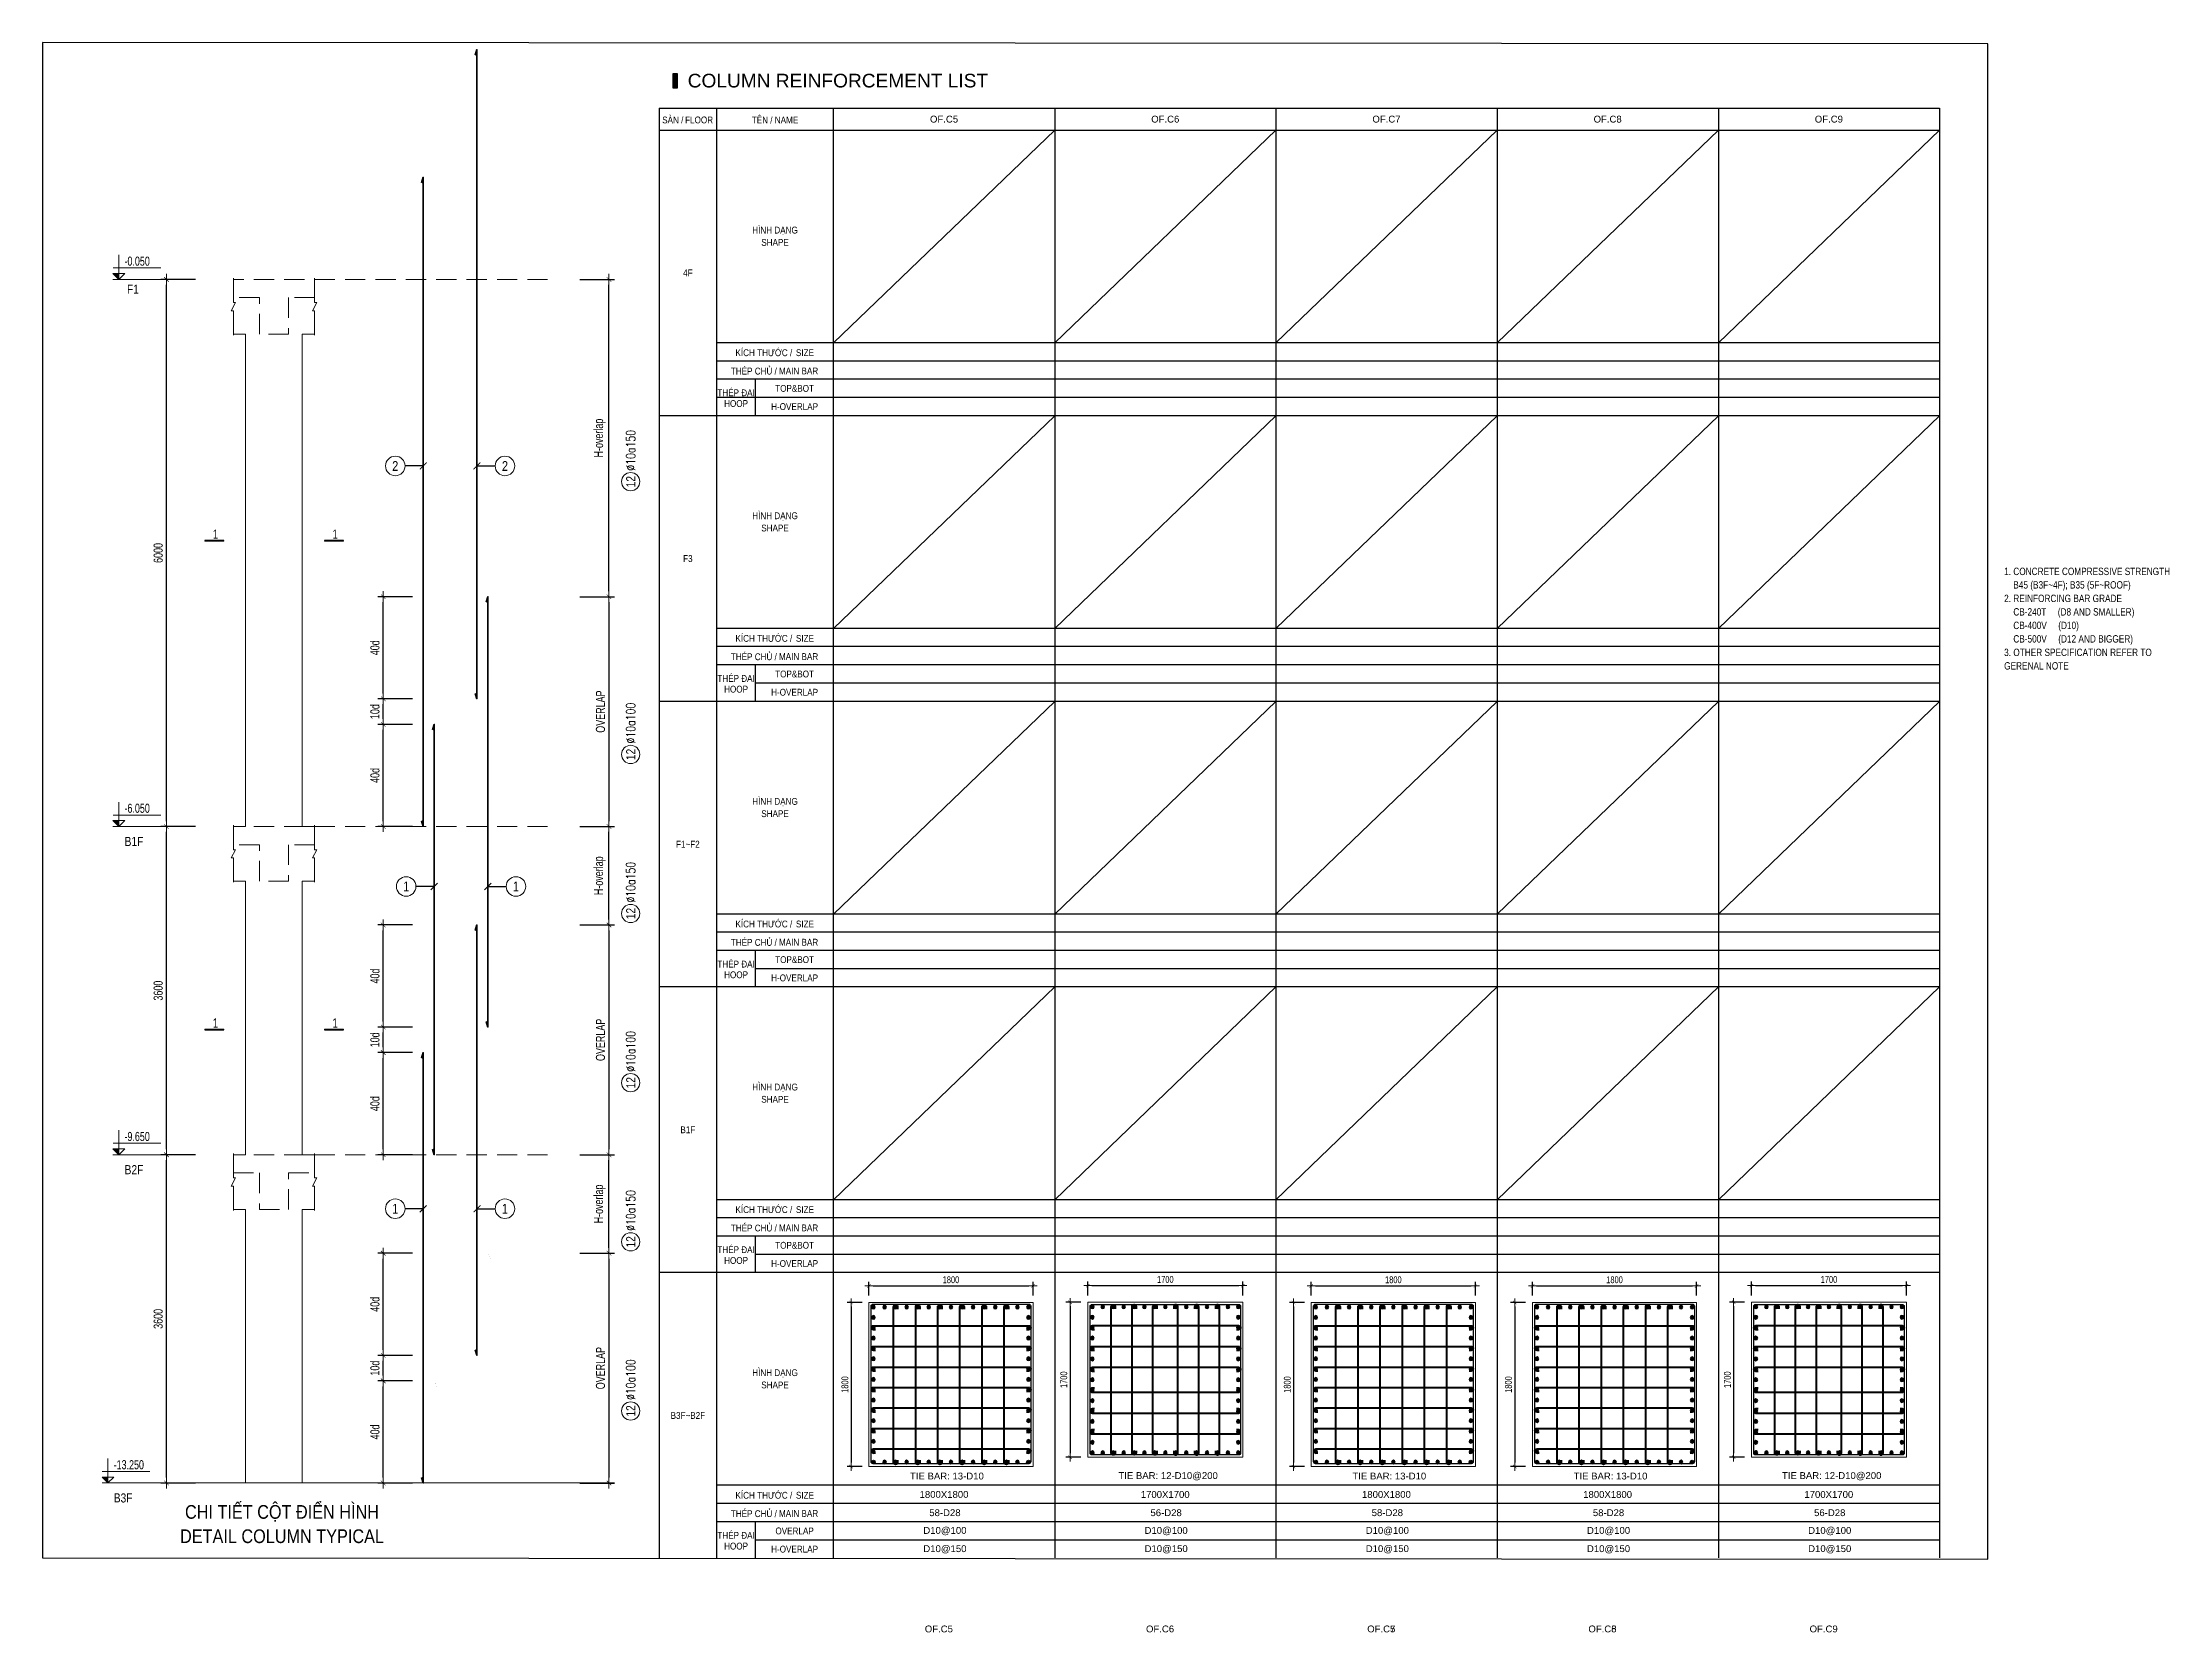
# Model space of a CAD drawing. Header units: millimetres. Extents: x 49323 to 406889, y -6102 to 181761.
# Drawn here: x 330466 to 353794, y 48866 to 66303 of the extents above; entities that cross this region are included whole.
import ezdxf
from ezdxf.enums import TextEntityAlignment as Align

# ---------------------------------------------------------------- set-up
doc = ezdxf.new("R2010")
doc.units = ezdxf.units.MM
for name, pattern in [('CENTER2', [1.125, 0.75, -0.125, 0.125, -0.125]), ('HIDDEN', [9.525, 6.35, -3.175]), ('HIDDEN2', [4.7625, 3.175, -1.5875])]:
    doc.linetypes.add(name, pattern=pattern)
doc.layers.get('0').update_dxf_attribs({"lineweight": 20})
doc.layers.get('Defpoints').update_dxf_attribs({"color": 151, "lineweight": 9})
for name, color, linetype in [('2', 2, 'Continuous'), ('A-ANNO-LEAD', 4, 'Continuous'), ('CEN', 1, 'CENTER2'), ('STL', 3, 'Continuous'), ('TIT1', 3, 'Continuous'), ('TXT', 3, 'Continuous')]:
    doc.layers.add(name, color=color, linetype=linetype)
for name, color, linetype, lineweight in [('kata_thep chu', 4, 'Continuous', 35), ('NDC_S_ANNO', 7, 'Continuous', 20), ('NDC_S_BREAK-LINE', 1, 'Continuous', 15), ('NDC_S_CONTINUOUS', 3, 'Continuous', 20), ('NDC_S_DIM', 1, 'Continuous', 15), ('NDC_S_HIDDEN', 8, 'HIDDEN2', 13), ('NDC_S_LEADER', 1, 'Continuous', 15), ('NDC_S_REBAR', 4, 'Continuous', 35), ('NDC_S_STIRRUP', 4, 'Continuous', 40), ('NDC_S_SYMBOL', 1, 'Continuous', 15), ('NDC_S_TEXT SYMBOL', 7, 'Continuous', 20), ('NDC_S_THIN LINE', 8, 'Continuous', 9), ('NDC_S_VN TEXT', 7, 'Continuous', 20)]:
    doc.layers.add(name, color=color, linetype=linetype, lineweight=lineweight)
doc.styles.add('ARIAL', font='arial.ttf', dxfattribs={"width": 0.8})
doc.styles.add('NDC_ANNO', font='', dxfattribs={"width": 0.8})
doc.styles.add('NDC_ARIAL', font='arial.ttf', dxfattribs={"width": 0.85})
doc.styles.add('NDC_DIM', font='', dxfattribs={"width": 0.75})
doc.styles.add('NDC_EN TXT', font='romans.shx', dxfattribs={"width": 0.8})
doc.styles.add('NDC_VIE TXT', font='arial.ttf', dxfattribs={"width": 0.8})
doc.styles.get('NDC_ANNO').set_extended_font_data('Dotum')
doc.styles.get('NDC_DIM').set_extended_font_data('Dotum')
doc.dimstyles.new('NDC_dim_30', dxfattribs={"dimscale": 30, "dimtxt": 2.5, "dimasz": 1.5, "dimexe": 1.5, "dimexo": 2.5, "dimgap": 1, "dimtad": 1, "dimdec": 0, "dimzin": 0, "dimdsep": 46, "dimtxsty": 'NDC_DIM', "dimblk": 'DIMMARK', "dimcen": 0.09, "dimdle": 1.2, "dimclrd": 1, "dimclre": 1, "dimclrt": 3, "dimadec": 0, "dimazin": 0, "dimtfac": 1, "dimtdec": 0, "dimtix": 1, "dimtofl": 0, "dimtmove": 0, "dimatfit": 3, "dimfxl": 8, "dimfxlon": 1, "dimtolj": 1, "dimtzin": 0, "dimarcsym": 0})
doc.dimstyles.new('NDC_dim_40', dxfattribs={"dimscale": 40, "dimtxt": 2.5, "dimasz": 1.5, "dimexe": 1.5, "dimexo": 2.5, "dimgap": 1, "dimtad": 1, "dimdec": 0, "dimzin": 0, "dimdsep": 46, "dimtxsty": 'NDC_DIM', "dimblk": 'DIMMARK', "dimcen": 0.09, "dimdle": 1.2, "dimclrd": 1, "dimclre": 1, "dimclrt": 3, "dimadec": 0, "dimazin": 0, "dimtfac": 1, "dimtdec": 0, "dimtix": 1, "dimtofl": 0, "dimtmove": 0, "dimatfit": 3, "dimfxl": 8, "dimfxlon": 1, "dimtolj": 1, "dimtzin": 0, "dimarcsym": 0})
doc.dimstyles.new('NDC_dim_75', dxfattribs={"dimscale": 75, "dimtxt": 2.5, "dimasz": 1.5, "dimexe": 1.5, "dimexo": 2.5, "dimgap": 1, "dimtad": 1, "dimdec": 0, "dimzin": 0, "dimdsep": 46, "dimtxsty": 'NDC_DIM', "dimblk": 'DIMMARK', "dimcen": 0.09, "dimdle": 1.2, "dimclrd": 1, "dimclre": 1, "dimclrt": 3, "dimadec": 0, "dimazin": 0, "dimtfac": 1, "dimtdec": 0, "dimtix": 1, "dimtofl": 0, "dimtmove": 0, "dimatfit": 3, "dimfxl": 8, "dimfxlon": 1, "dimtolj": 1, "dimtzin": 0, "dimarcsym": 0})

msp = doc.modelspace()

# ---------------------------------------------------------------- texts
at = {"layer": 'NDC_S_VN TEXT', "style": 'NDC_ARIAL', "width": 0.85}
for s, p in [('SÀN /', (337379, 65463.4)), ('HÌNH DẠNG', (338500.3, 64247.7)), ('THÉP CHỦ /', (338267.8, 62710.7)), ('KÍCH THƯỚC /', (338377.9, 62910.7)), ('THÉP ĐAI', (338073, 62471.7)), ('HÌNH DẠNG', (338500.3, 61115)), ('KÍCH THƯỚC /', (338377.9, 59778)), ('THÉP CHỦ /', (338267.8, 59578)), ('THÉP ĐAI', (338073, 59339)), ('HÌNH DẠNG', (338500.3, 57982.3)), ('KÍCH THƯỚC /', (338377.9, 56645.3)), ('THÉP CHỦ /', (338267.8, 56445.3)), ('THÉP ĐAI', (338073, 56206.3)), ('HÌNH DẠNG', (338500.3, 54849.6)), ('KÍCH THƯỚC /', (338377.9, 53512.6)), ('THÉP CHỦ /', (338267.8, 53312.6)), ('THÉP ĐAI', (338073, 53073.6)), ('HÌNH DẠNG', (338500.3, 51716.9)), ('KÍCH THƯỚC /', (338377.9, 50379.9)), ('THÉP CHỦ /', (338267.8, 50179.9)), ('THÉP ĐAI', (338073, 49940.9))]:
    msp.add_text(s, height=75, dxfattribs=at).set_placement(p, align=Align.MIDDLE)
at = {"layer": 'TIT1', "style": 'NDC_ARIAL', "width": 0.85}
for s, p in [('FLOOR', (337667.5, 65454.6)), ('TÊN / NAME', (338500.3, 65463.4)), ('SHAPE', (338500.3, 64111.5)), ('4F', (337544.4, 63777)), ('SIZE', (338828.4, 62901.9)), ('TOP&BOT', (338714.9, 62510.7)), ('MAIN BAR', (338758.7, 62701.8)), ('HOOP', (338073, 62344.4)), ('H-OVERLAP', (338714.9, 62310.7)), ('SHAPE', (338500.3, 60978.8)), ('F3', (337544.4, 60644.3)), ('SIZE', (338828.4, 59769.1)), ('MAIN BAR', (338758.7, 59569.1)), ('TOP&BOT', (338714.9, 59378)), ('HOOP', (338073, 59211.7)), ('H-OVERLAP', (338714.9, 59178)), ('SHAPE', (338500.3, 57846.1)), ('F1~F2', (337544.4, 57511.6)), ('MAIN BAR', (338758.7, 56436.4)), ('SIZE', (338828.4, 56636.4)), ('TOP&BOT', (338714.9, 56245.3)), ('HOOP', (338073, 56079)), ('H-OVERLAP', (338714.9, 56045.3)), ('SHAPE', (338500.3, 54713.3)), ('B1F', (337544.4, 54378.9)), ('SIZE', (338828.4, 53503.7)), ('MAIN BAR', (338758.7, 53303.7)), ('HOOP', (338073, 52946.3)), ('TOP&BOT', (338714.9, 53112.6)), ('H-OVERLAP', (338714.9, 52912.6)), ('SHAPE', (338500.3, 51580.6)), ('B3F~B2F', (337544.4, 51246.2)), ('SIZE', (338828.4, 50371)), ('MAIN BAR', (338758.7, 50171)), ('OVERLAP', (338714.9, 49979.9)), ('HOOP', (338073, 49813.6)), ('H-OVERLAP', (338714.9, 49779.9))]:
    msp.add_text(s, height=75, dxfattribs=at).set_placement(p, align=Align.MIDDLE)
at = {"layer": 'TIT1', "color": 2, "style": 'NDC_ARIAL'}
for s, p in [('OF.C5', (340354.3, 65463.4)), ('OF.C6', (342780.4, 65463.4)), ('OF.C7', (345206.5, 65463.4)), ('OF.C8', (347632.6, 65463.4)), ('OF.C9', (350058.7, 65463.4)), ('OF.C5', (340297.3, 48904.9)), ('OF.C6', (342723.4, 48904.9)), ('OF.C7', (345149.5, 48904.9)), ('OF.C5', (345149.5, 48904.9)), ('OF.C8', (347575.6, 48904.9)), ('OF.C5', (347575.6, 48904.9)), ('OF.C9', (350001.7, 48904.9))]:
    msp.add_text(s, height=75, dxfattribs=at).set_placement(p, align=Align.MIDDLE)
at = {"layer": 'TIT1', "style": 'NDC_ARIAL'}
for s, p in [('TIE BAR: 12-D10@200', (342811.7, 50581.6)), ('TIE BAR: 12-D10@200', (350090, 50581.6)), ('TIE BAR: 13-D10', (340385.6, 50581.6)), ('1800X1800', (340353.8, 50379.7)), ('1700X1700', (342779.9, 50379.7)), ('TIE BAR: 13-D10', (345237.8, 50581.6)), ('1800X1800', (345206, 50379.7)), ('TIE BAR: 13-D10', (347663.9, 50581.6)), ('1800X1800', (347632, 50379.7)), ('1700X1700', (350058.1, 50379.7)), ('58-D28', (340363.8, 50179.7)), ('56-D28', (342789.9, 50179.7)), ('58-D28', (345216, 50179.7)), ('58-D28', (347642.1, 50179.7)), ('56-D28', (350068.2, 50179.7)), ('D10@100', (340363.8, 49979.7)), ('D10@100', (342789.9, 49979.7)), ('D10@100', (345216, 49979.7)), ('D10@100', (347642.1, 49979.7)), ('D10@100', (350068.2, 49979.7)), ('D10@150', (340363.8, 49779.7)), ('D10@150', (342789.9, 49779.7)), ('D10@150', (345216, 49779.7)), ('D10@150', (347642.1, 49779.7)), ('D10@150', (350068.2, 49779.7))]:
    msp.add_text(s, height=75, dxfattribs=at).set_placement(p, align=Align.MIDDLE)
at = {"layer": 'TXT', "color": 3, "style": 'ARIAL'}
msp.add_text('COLUMN REINFORCEMENT LIST', height=150, dxfattribs=at).set_placement((337542.6, 65810.7))

# ---------------------------------------------------------------- blocks, each defined once
blk = doc.blocks.new('8')
at = {"layer": '2'}
blk.add_hatch(color=256, dxfattribs=at).paths.add_polyline_path([(20, 0, 0.386127), (2, 20), (-2, 20, 0.386127), (-20, 0, 1)])
blk.add_circle((0, 0), 20, dxfattribs=at)
blk = doc.blocks.new('5')
at = {"layer": 'CEN', "rotation": 180}
blk.add_blockref('8', (0, 0), dxfattribs=at)
blk = doc.blocks.new('*U2008')
at = {"layer": 'STL', "xscale": -1, "rotation": 270}
blk.add_blockref('5', (0, 0), dxfattribs=at)
blk = doc.blocks.new('*U1981')
at = {"layer": 'NDC_S_DIM', "color": 0, "linetype": 'ByBlock', "lineweight": -2, "transparency": 16777216}
for p in [(299693, 70168), (299807, 70168), (299921, 70168), (300036, 70168), (300150, 70168), (300264, 70168), (300379, 70168), (300493, 70168), (300607, 70168), (300722, 70168), (300836, 70168), (300950, 70168), (301065, 70168), (301179, 70168), (301293, 70168)]:
    blk.add_blockref('*U2008', p, dxfattribs=at)
blk = doc.blocks.new('*U1982')
at = {"layer": 'STL', "xscale": -1, "rotation": 270}
blk.add_blockref('5', (0, 0), dxfattribs=at)
blk = doc.blocks.new('*U1983')
at = {"layer": 'NDC_S_DIM', "color": 0, "linetype": 'ByBlock', "lineweight": -2, "transparency": 16777216}
for p in [(299693, 70168), (299807, 70168), (299921, 70168), (300036, 70168), (300150, 70168), (300264, 70168), (300379, 70168), (300493, 70168), (300607, 70168), (300722, 70168), (300836, 70168), (300950, 70168), (301065, 70168), (301179, 70168), (301293, 70168)]:
    blk.add_blockref('*U1982', p, dxfattribs=at)
blk = doc.blocks.new('*U1984')
at = {"layer": 'STL', "xscale": -1, "rotation": 270}
blk.add_blockref('5', (0, 0), dxfattribs=at)
blk = doc.blocks.new('*U1985')
at = {"layer": 'NDC_S_DIM', "color": 0, "linetype": 'ByBlock', "lineweight": -2, "transparency": 16777216}
for p in [(299693, 70168), (299807, 70168), (299921, 70168), (300036, 70168), (300150, 70168), (300264, 70168), (300379, 70168), (300493, 70168), (300607, 70168), (300722, 70168), (300836, 70168), (300950, 70168), (301065, 70168), (301179, 70168), (301293, 70168)]:
    blk.add_blockref('*U1984', p, dxfattribs=at)
blk = doc.blocks.new('*U1986')
at = {"layer": 'STL', "xscale": -1, "rotation": 270}
blk.add_blockref('5', (0, 0), dxfattribs=at)
blk = doc.blocks.new('*U1987')
at = {"layer": 'NDC_S_DIM', "color": 0, "linetype": 'ByBlock', "lineweight": -2, "transparency": 16777216}
for p in [(299693, 70168), (299807, 70168), (299921, 70168), (300036, 70168), (300150, 70168), (300264, 70168), (300379, 70168), (300493, 70168), (300607, 70168), (300722, 70168), (300836, 70168), (300950, 70168), (301065, 70168), (301179, 70168), (301293, 70168)]:
    blk.add_blockref('*U1986', p, dxfattribs=at)
blk = doc.blocks.new('DIMMARK')
at = {"layer": 'NDC_S_DIM', "color": 1}
blk.add_line((-1.5, 0), (1, 0), dxfattribs=at)
at = {"layer": 'NDC_S_DIM', "color": 2, "const_width": 0.1}
blk.add_lwpolyline([(-0.42, -0.42), (0.42, 0.42)], dxfattribs=at)
blk = doc.blocks.new('*D2009')
at = {"layer": 'Defpoints', "color": 0, "ltscale": 40, "transparency": 16777216}
for p in [(341931, 52488), (343631, 52670), (343631, 52488)]:
    blk.add_point(p, dxfattribs=at)
at = {"layer": 'NDC_S_DIM', "color": 1, "lineweight": -2, "ltscale": 40, "transparency": 16777216}
for p, q in [((341931, 52563), (341931, 52715)), ((341976, 52670), (343586, 52670)), ((343631, 52563), (343631, 52715))]:
    blk.add_line(p, q, dxfattribs=at)
at = {"layer": 'NDC_S_DIM', "color": 1, "lineweight": -2, "ltscale": 40, "transparency": 16777216, "xscale": 45, "yscale": 45, "zscale": 45, "rotation": 180}
blk.add_blockref('DIMMARK', (341931, 52670), dxfattribs=at)
at = {"layer": 'NDC_S_DIM', "color": 1, "lineweight": -2, "ltscale": 40, "transparency": 16777216, "xscale": 45, "yscale": 45, "zscale": 45}
blk.add_blockref('DIMMARK', (343631, 52670), dxfattribs=at)
at = {"layer": 'NDC_S_DIM', "color": 3, "ltscale": 40, "transparency": 16777216, "insert": (342781, 52737), "char_height": 75, "attachment_point": 5, "style": 'NDC_DIM'}
blk.add_mtext('\\A1;1700', dxfattribs=at)
blk = doc.blocks.new('*D2010')
at = {"layer": 'Defpoints', "color": 0, "ltscale": 40, "transparency": 16777216}
for p in [(341931, 52488), (341736, 50788), (341931, 50788)]:
    blk.add_point(p, dxfattribs=at)
at = {"layer": 'NDC_S_DIM', "color": 1, "lineweight": -2, "ltscale": 40, "transparency": 16777216}
for p, q in [((341856, 52488), (341691, 52488)), ((341736, 52443), (341736, 50833)), ((341856, 50788), (341691, 50788))]:
    blk.add_line(p, q, dxfattribs=at)
at = {"layer": 'NDC_S_DIM', "color": 1, "lineweight": -2, "ltscale": 40, "transparency": 16777216, "xscale": 45, "yscale": 45, "zscale": 45}
for p, rotation in [((341736, 52488), 90), ((341736, 50788), 270)]:
    blk.add_blockref('DIMMARK', p, dxfattribs=dict(at, rotation=rotation))
at = {"layer": 'NDC_S_DIM', "color": 3, "ltscale": 40, "transparency": 16777216, "insert": (341668, 51638), "char_height": 75, "attachment_point": 5, "rotation": 90, "style": 'NDC_DIM'}
blk.add_mtext('\\A1;1700', dxfattribs=at)
blk = doc.blocks.new('*U1992')
at = {"layer": 'STL', "xscale": -1, "rotation": 270}
blk.add_blockref('5', (0, 0), dxfattribs=at)
blk = doc.blocks.new('*U1993')
at = {"layer": 'NDC_S_DIM', "color": 0, "linetype": 'ByBlock', "lineweight": -2, "transparency": 16777216}
for p in [(299693, 70168), (299807, 70168), (299921, 70168), (300036, 70168), (300150, 70168), (300264, 70168), (300379, 70168), (300493, 70168), (300607, 70168), (300722, 70168), (300836, 70168), (300950, 70168), (301065, 70168), (301179, 70168), (301293, 70168)]:
    blk.add_blockref('*U1992', p, dxfattribs=at)
blk = doc.blocks.new('*U1998')
at = {"layer": 'STL', "xscale": -1, "rotation": 270}
blk.add_blockref('5', (0, 0), dxfattribs=at)
blk = doc.blocks.new('*U1999')
at = {"layer": 'NDC_S_DIM', "color": 0, "linetype": 'ByBlock', "lineweight": -2, "transparency": 16777216}
for p in [(299693, 70168), (299807, 70168), (299921, 70168), (300036, 70168), (300150, 70168), (300264, 70168), (300379, 70168), (300493, 70168), (300607, 70168), (300722, 70168), (300836, 70168), (300950, 70168), (301065, 70168), (301179, 70168), (301293, 70168)]:
    blk.add_blockref('*U1998', p, dxfattribs=at)
blk = doc.blocks.new('*U2000')
at = {"layer": 'STL', "xscale": -1, "rotation": 270}
blk.add_blockref('5', (0, 0), dxfattribs=at)
blk = doc.blocks.new('*U2001')
at = {"layer": 'NDC_S_DIM', "color": 0, "linetype": 'ByBlock', "lineweight": -2, "transparency": 16777216}
for p in [(299693, 70168), (299807, 70168), (299921, 70168), (300036, 70168), (300150, 70168), (300264, 70168), (300379, 70168), (300493, 70168), (300607, 70168), (300722, 70168), (300836, 70168), (300950, 70168), (301065, 70168), (301179, 70168), (301293, 70168)]:
    blk.add_blockref('*U2000', p, dxfattribs=at)
blk = doc.blocks.new('*U2002')
at = {"layer": 'STL', "xscale": -1, "rotation": 270}
blk.add_blockref('5', (0, 0), dxfattribs=at)
blk = doc.blocks.new('*U2003')
at = {"layer": 'NDC_S_DIM', "color": 0, "linetype": 'ByBlock', "lineweight": -2, "transparency": 16777216}
for p in [(299693, 70168), (299807, 70168), (299921, 70168), (300036, 70168), (300150, 70168), (300264, 70168), (300379, 70168), (300493, 70168), (300607, 70168), (300722, 70168), (300836, 70168), (300950, 70168), (301065, 70168), (301179, 70168), (301293, 70168)]:
    blk.add_blockref('*U2002', p, dxfattribs=at)
blk = doc.blocks.new('*D2011')
at = {"layer": 'Defpoints', "color": 0, "ltscale": 40, "transparency": 16777216}
for p in [(349210, 52488), (350910, 52670), (350910, 52488)]:
    blk.add_point(p, dxfattribs=at)
at = {"layer": 'NDC_S_DIM', "color": 1, "lineweight": -2, "ltscale": 40, "transparency": 16777216}
for p, q in [((349210, 52563), (349210, 52715)), ((349255, 52670), (350865, 52670)), ((350910, 52563), (350910, 52715))]:
    blk.add_line(p, q, dxfattribs=at)
at = {"layer": 'NDC_S_DIM', "color": 1, "lineweight": -2, "ltscale": 40, "transparency": 16777216, "xscale": 45, "yscale": 45, "zscale": 45, "rotation": 180}
blk.add_blockref('DIMMARK', (349210, 52670), dxfattribs=at)
at = {"layer": 'NDC_S_DIM', "color": 1, "lineweight": -2, "ltscale": 40, "transparency": 16777216, "xscale": 45, "yscale": 45, "zscale": 45}
blk.add_blockref('DIMMARK', (350910, 52670), dxfattribs=at)
at = {"layer": 'NDC_S_DIM', "color": 3, "ltscale": 40, "transparency": 16777216, "insert": (350060, 52737), "char_height": 75, "attachment_point": 5, "style": 'NDC_DIM'}
blk.add_mtext('\\A1;1700', dxfattribs=at)
blk = doc.blocks.new('*D2012')
at = {"layer": 'Defpoints', "color": 0, "ltscale": 40, "transparency": 16777216}
for p in [(349210, 52488), (349014, 50788), (349210, 50788)]:
    blk.add_point(p, dxfattribs=at)
at = {"layer": 'NDC_S_DIM', "color": 1, "lineweight": -2, "ltscale": 40, "transparency": 16777216}
for p, q in [((349135, 52488), (348969, 52488)), ((349014, 52443), (349014, 50833)), ((349135, 50788), (348969, 50788))]:
    blk.add_line(p, q, dxfattribs=at)
at = {"layer": 'NDC_S_DIM', "color": 1, "lineweight": -2, "ltscale": 40, "transparency": 16777216, "xscale": 45, "yscale": 45, "zscale": 45}
for p, rotation in [((349014, 52488), 90), ((349014, 50788), 270)]:
    blk.add_blockref('DIMMARK', p, dxfattribs=dict(at, rotation=rotation))
at = {"layer": 'NDC_S_DIM', "color": 3, "ltscale": 40, "transparency": 16777216, "insert": (348947, 51638), "char_height": 75, "attachment_point": 5, "rotation": 90, "style": 'NDC_DIM'}
blk.add_mtext('\\A1;1700', dxfattribs=at)
blk = doc.blocks.new('GN')
at = {"layer": 'TIT1', "insert": (0, 0), "char_height": 81, "width": 1996.3, "attachment_point": 1, "line_spacing_factor": 1.096296, "style": 'ARIAL'}
blk.add_mtext('\\A1;1. CONCRETE COMPRESSIVE STRENGTH\\P    B45 (B3F~4F); B35 (5F~ROOF)\\P2. REINFORCING BAR GRADE\\P    CB-240T     (D8 AND SMALLER)\\P    CB-400V     (D10)\\P    CB-500V     (D12 AND BIGGER)\\P3. OTHER SPECIFICATION REFER TO GERENAL NOTE ', dxfattribs=at)
blk = doc.blocks.new('*D2046')
at = {"layer": 'Defpoints', "color": 0, "ltscale": 0.005, "transparency": 16777216}
for p in [(5021, 2542, 0), (5459, 2542), (5459, 1422)]:
    blk.add_point(p, dxfattribs=at)
at = {"layer": 'NDC_S_DIM', "color": 1, "lineweight": -2, "ltscale": 0.005, "transparency": 16777216}
for p, q in [((5341, 2542, 0), (4961, 2542, 0)), ((5021, 1482, 0), (5021, 2482, 0)), ((5341, 1422, 0), (4961, 1422, 0))]:
    blk.add_line(p, q, dxfattribs=at)
at = {"layer": 'NDC_S_DIM', "color": 1, "lineweight": -2, "ltscale": 0.005, "transparency": 16777216, "xscale": 60, "yscale": 60, "zscale": 60}
for p, rotation in [((5021, 2542, 0), 90), ((5021, 1422, 0), 270)]:
    blk.add_blockref('DIMMARK', p, dxfattribs=dict(at, rotation=rotation))
at = {"layer": 'NDC_S_DIM', "color": 3, "ltscale": 0.005, "transparency": 16777216, "insert": (4930, 1982, 0), "char_height": 100, "attachment_point": 5, "rotation": 90, "style": 'NDC_DIM'}
blk.add_mtext('\\A1;40d', dxfattribs=at)
blk = doc.blocks.new('*D2047')
at = {"layer": 'Defpoints', "color": 0, "ltscale": 0.005, "transparency": 16777216}
for p in [(5021, 2822), (5459, 2822), (5459, 2542)]:
    blk.add_point(p, dxfattribs=at)
at = {"layer": 'NDC_S_DIM', "color": 1, "lineweight": -2, "ltscale": 0.005, "transparency": 16777216}
for p, q in [((5341, 2822), (4961, 2822)), ((5021, 2602), (5021, 2762)), ((5341, 2542), (4961, 2542))]:
    blk.add_line(p, q, dxfattribs=at)
at = {"layer": 'NDC_S_DIM', "color": 1, "lineweight": -2, "ltscale": 0.005, "transparency": 16777216, "xscale": 60, "yscale": 60, "zscale": 60}
for p, rotation in [((5021, 2822), 90), ((5021, 2542), 270)]:
    blk.add_blockref('DIMMARK', p, dxfattribs=dict(at, rotation=rotation))
at = {"layer": 'NDC_S_DIM', "color": 3, "ltscale": 0.005, "transparency": 16777216, "insert": (4930, 2682), "char_height": 100, "attachment_point": 5, "rotation": 90, "style": 'NDC_DIM'}
blk.add_mtext('\\A1;10d', dxfattribs=at)
blk = doc.blocks.new('*D2048')
at = {"layer": 'Defpoints', "color": 0, "ltscale": 0.005, "transparency": 16777216}
for p in [(5021, 3942), (5459, 3942), (5459, 2822)]:
    blk.add_point(p, dxfattribs=at)
at = {"layer": 'NDC_S_DIM', "color": 1, "lineweight": -2, "ltscale": 0.005, "transparency": 16777216}
for p, q in [((5341, 3942), (4961, 3942)), ((5021, 2882), (5021, 3882)), ((5341, 2822), (4961, 2822))]:
    blk.add_line(p, q, dxfattribs=at)
at = {"layer": 'NDC_S_DIM', "color": 1, "lineweight": -2, "ltscale": 0.005, "transparency": 16777216, "xscale": 60, "yscale": 60, "zscale": 60}
for p, rotation in [((5021, 3942), 90), ((5021, 2822), 270)]:
    blk.add_blockref('DIMMARK', p, dxfattribs=dict(at, rotation=rotation))
at = {"layer": 'NDC_S_DIM', "color": 3, "ltscale": 0.005, "transparency": 16777216, "insert": (4930, 3382), "char_height": 100, "attachment_point": 5, "rotation": 90, "style": 'NDC_DIM'}
blk.add_mtext('\\A1;40d', dxfattribs=at)
blk = doc.blocks.new('CD')
at = {"layer": 'NDC_S_ANNO'}
blk.add_hatch(color=3, dxfattribs=at).paths.add_polyline_path([(0, 160), (-161, 160), (0, 0)])
at = {"layer": 'NDC_S_ANNO', "ltscale": 50}
h = blk.add_hatch(dxfattribs=at)
h.set_pattern_fill('ANSI31', color=256, scale=140.6, style=0)
h.paths.add_polyline_path([(0, 160), (0, 0), (161, 160)])
for p, q in [((1156, 0), (-164, 0)), ((-159, 314), (1147, 314))]:
    blk.add_line(p, q, dxfattribs=at)
for points in [[(0, 669), (0, 0)], [(0, 0), (-161, 160), (0, 160)], [(0, 0), (161, 160), (0, 160)]]:
    blk.add_lwpolyline(points, dxfattribs=at)
at = {"layer": 'NDC_S_TEXT SYMBOL', "color": 3, "style": 'NDC_DIM', "width": 0.7}
blk.add_attdef('COT', (154, 375), '', height=250, dxfattribs=at)
blk = doc.blocks.new('*D2049')
at = {"layer": 'Defpoints', "color": 0, "ltscale": 40, "transparency": 16777216}
for p in [(6169, 3942), (5261, 1422, 0), (7497, 1422)]:
    blk.add_point(p, dxfattribs=at)
at = {"layer": 'NDC_S_DIM', "color": 1, "lineweight": -2, "ltscale": 40, "transparency": 16777216}
for p, q in [((7177, 3942), (7557, 3942)), ((7497, 3882), (7497, 1482)), ((7177, 1422), (7557, 1422))]:
    blk.add_line(p, q, dxfattribs=at)
at = {"layer": 'NDC_S_DIM', "color": 1, "lineweight": -2, "ltscale": 40, "transparency": 16777216, "xscale": 60, "yscale": 60, "zscale": 60}
for p, rotation in [((7497, 3942), 90), ((7497, 1422), 270)]:
    blk.add_blockref('DIMMARK', p, dxfattribs=dict(at, rotation=rotation))
at = {"layer": 'NDC_S_DIM', "color": 3, "ltscale": 40, "transparency": 16777216, "insert": (7404, 2682), "char_height": 100, "attachment_point": 5, "rotation": 90, "style": 'NDC_DIM'}
blk.add_mtext('\\A1;OVERLAP', dxfattribs=at)
blk = doc.blocks.new('*D2050')
at = {"layer": 'Defpoints', "color": 0, "ltscale": 0.005, "transparency": 16777216}
for p in [(5021, 6142, 0), (5459, 6142), (5459, 5022)]:
    blk.add_point(p, dxfattribs=at)
at = {"layer": 'NDC_S_DIM', "color": 1, "lineweight": -2, "ltscale": 0.005, "transparency": 16777216}
for p, q in [((5341, 6142, 0), (4961, 6142, 0)), ((5021, 5082, 0), (5021, 6082, 0)), ((5341, 5022, 0), (4961, 5022, 0))]:
    blk.add_line(p, q, dxfattribs=at)
at = {"layer": 'NDC_S_DIM', "color": 1, "lineweight": -2, "ltscale": 0.005, "transparency": 16777216, "xscale": 60, "yscale": 60, "zscale": 60}
for p, rotation in [((5021, 6142, 0), 90), ((5021, 5022, 0), 270)]:
    blk.add_blockref('DIMMARK', p, dxfattribs=dict(at, rotation=rotation))
at = {"layer": 'NDC_S_DIM', "color": 3, "ltscale": 0.005, "transparency": 16777216, "insert": (4930, 5582, 0), "char_height": 100, "attachment_point": 5, "rotation": 90, "style": 'NDC_DIM'}
blk.add_mtext('\\A1;40d', dxfattribs=at)
blk = doc.blocks.new('*D2051')
at = {"layer": 'Defpoints', "color": 0, "ltscale": 0.005, "transparency": 16777216}
for p in [(5021, 6422), (5459, 6422), (5459, 6142)]:
    blk.add_point(p, dxfattribs=at)
at = {"layer": 'NDC_S_DIM', "color": 1, "lineweight": -2, "ltscale": 0.005, "transparency": 16777216}
for p, q in [((5341, 6422), (4961, 6422)), ((5021, 6202), (5021, 6362)), ((5341, 6142), (4961, 6142))]:
    blk.add_line(p, q, dxfattribs=at)
at = {"layer": 'NDC_S_DIM', "color": 1, "lineweight": -2, "ltscale": 0.005, "transparency": 16777216, "xscale": 60, "yscale": 60, "zscale": 60}
for p, rotation in [((5021, 6422), 90), ((5021, 6142), 270)]:
    blk.add_blockref('DIMMARK', p, dxfattribs=dict(at, rotation=rotation))
at = {"layer": 'NDC_S_DIM', "color": 3, "ltscale": 0.005, "transparency": 16777216, "insert": (4930, 6282), "char_height": 100, "attachment_point": 5, "rotation": 90, "style": 'NDC_DIM'}
blk.add_mtext('\\A1;10d', dxfattribs=at)
blk = doc.blocks.new('*D2052')
at = {"layer": 'Defpoints', "color": 0, "ltscale": 0.005, "transparency": 16777216}
for p in [(5021, 7542), (5459, 7542), (5459, 6422)]:
    blk.add_point(p, dxfattribs=at)
at = {"layer": 'NDC_S_DIM', "color": 1, "lineweight": -2, "ltscale": 0.005, "transparency": 16777216}
for p, q in [((5341, 7542), (4961, 7542)), ((5021, 6482), (5021, 7482)), ((5341, 6422), (4961, 6422))]:
    blk.add_line(p, q, dxfattribs=at)
at = {"layer": 'NDC_S_DIM', "color": 1, "lineweight": -2, "ltscale": 0.005, "transparency": 16777216, "xscale": 60, "yscale": 60, "zscale": 60}
for p, rotation in [((5021, 7542), 90), ((5021, 6422), 270)]:
    blk.add_blockref('DIMMARK', p, dxfattribs=dict(at, rotation=rotation))
at = {"layer": 'NDC_S_DIM', "color": 3, "ltscale": 0.005, "transparency": 16777216, "insert": (4930, 6982), "char_height": 100, "attachment_point": 5, "rotation": 90, "style": 'NDC_DIM'}
blk.add_mtext('\\A1;40d', dxfattribs=at)
blk = doc.blocks.new('*U236')
blk.add_circle((-2.5, 0), 2.5)
at = {"layer": 'NDC_S_VN TEXT', "color": 7, "style": 'ARIAL', "width": 0.8}
blk.add_attdef('SH2', text='', height=2.5, dxfattribs=at).set_placement((-2.5, 0), align=Align.MIDDLE)
at = {"layer": 'NDC_S_VN TEXT', "color": 3, "style": 'NDC_EN TXT', "width": 0.75}
blk.add_attdef('DKKC1', (0.5, -1.25), '', height=2.5, dxfattribs=at)
blk = doc.blocks.new('*D2053')
at = {"layer": 'Defpoints', "color": 0, "ltscale": 70, "transparency": 16777216}
for p in [(6934, 8622), (7497, 8622), (6169, 7542)]:
    blk.add_point(p, dxfattribs=at)
at = {"layer": 'NDC_S_DIM', "color": 1, "lineweight": -2, "ltscale": 70, "transparency": 16777216}
for p, q in [((7177, 8622), (7557, 8622)), ((7497, 7602), (7497, 8562)), ((7177, 7542), (7557, 7542))]:
    blk.add_line(p, q, dxfattribs=at)
at = {"layer": 'NDC_S_DIM', "color": 1, "lineweight": -2, "ltscale": 70, "transparency": 16777216, "xscale": 60, "yscale": 60, "zscale": 60}
for p, rotation in [((7497, 8622), 90), ((7497, 7542), 270)]:
    blk.add_blockref('DIMMARK', p, dxfattribs=dict(at, rotation=rotation))
at = {"layer": 'NDC_S_DIM', "color": 3, "ltscale": 70, "transparency": 16777216, "insert": (7397, 8082), "char_height": 100, "attachment_point": 5, "rotation": 90, "style": 'NDC_DIM'}
blk.add_mtext('\\A1;H-overlap', dxfattribs=at)
blk = doc.blocks.new('*D2054')
at = {"layer": 'Defpoints', "color": 0, "ltscale": 40, "transparency": 16777216}
for p in [(6169, 7542), (5261, 5022, 0), (7497, 5022)]:
    blk.add_point(p, dxfattribs=at)
at = {"layer": 'NDC_S_DIM', "color": 1, "lineweight": -2, "ltscale": 40, "transparency": 16777216}
for p, q in [((7177, 7542), (7557, 7542)), ((7497, 7482), (7497, 5082)), ((7177, 5022), (7557, 5022))]:
    blk.add_line(p, q, dxfattribs=at)
at = {"layer": 'NDC_S_DIM', "color": 1, "lineweight": -2, "ltscale": 40, "transparency": 16777216, "xscale": 60, "yscale": 60, "zscale": 60}
for p, rotation in [((7497, 7542), 90), ((7497, 5022), 270)]:
    blk.add_blockref('DIMMARK', p, dxfattribs=dict(at, rotation=rotation))
at = {"layer": 'NDC_S_DIM', "color": 3, "ltscale": 40, "transparency": 16777216, "insert": (7404, 6282), "char_height": 100, "attachment_point": 5, "rotation": 90, "style": 'NDC_DIM'}
blk.add_mtext('\\A1;OVERLAP', dxfattribs=at)
blk = doc.blocks.new('*D2055')
at = {"layer": 'Defpoints', "color": 0, "ltscale": 70, "transparency": 16777216}
for p in [(6824, 14622), (7497, 14622), (6169, 11142)]:
    blk.add_point(p, dxfattribs=at)
at = {"layer": 'NDC_S_DIM', "color": 1, "lineweight": -2, "ltscale": 70, "transparency": 16777216}
for p, q in [((7177, 14622), (7557, 14622)), ((7497, 11202), (7497, 14562)), ((7177, 11142), (7557, 11142))]:
    blk.add_line(p, q, dxfattribs=at)
at = {"layer": 'NDC_S_DIM', "color": 1, "lineweight": -2, "ltscale": 70, "transparency": 16777216, "xscale": 60, "yscale": 60, "zscale": 60}
for p, rotation in [((7497, 14622), 90), ((7497, 11142), 270)]:
    blk.add_blockref('DIMMARK', p, dxfattribs=dict(at, rotation=rotation))
at = {"layer": 'NDC_S_DIM', "color": 3, "ltscale": 70, "transparency": 16777216, "insert": (7397, 12882), "char_height": 100, "attachment_point": 5, "rotation": 90, "style": 'NDC_DIM'}
blk.add_mtext('\\A1;H-overlap', dxfattribs=at)
blk = doc.blocks.new('*D2038')
at = {"layer": 'Defpoints', "color": 0, "ltscale": 40, "transparency": 16777216}
for p in [(6169, 11142), (5261, 8622, 0), (7497, 8622)]:
    blk.add_point(p, dxfattribs=at)
at = {"layer": 'NDC_S_DIM', "color": 1, "lineweight": -2, "ltscale": 40, "transparency": 16777216}
for p, q in [((7177, 11142), (7557, 11142)), ((7497, 11082), (7497, 8682)), ((7177, 8622), (7557, 8622))]:
    blk.add_line(p, q, dxfattribs=at)
at = {"layer": 'NDC_S_DIM', "color": 1, "lineweight": -2, "ltscale": 40, "transparency": 16777216, "xscale": 60, "yscale": 60, "zscale": 60}
for p, rotation in [((7497, 11142), 90), ((7497, 8622), 270)]:
    blk.add_blockref('DIMMARK', p, dxfattribs=dict(at, rotation=rotation))
at = {"layer": 'NDC_S_DIM', "color": 3, "ltscale": 40, "transparency": 16777216, "insert": (7404, 9882), "char_height": 100, "attachment_point": 5, "rotation": 90, "style": 'NDC_DIM'}
blk.add_mtext('\\A1;OVERLAP', dxfattribs=at)
blk = doc.blocks.new('*D2039')
at = {"layer": 'Defpoints', "color": 0, "transparency": 16777216}
for p in [(2643, 5022), (3512, 5022), (3512, 1422)]:
    blk.add_point(p, dxfattribs=at)
at = {"layer": 'NDC_S_DIM', "color": 1, "lineweight": -2, "transparency": 16777216}
for p, q in [((2963, 5022), (2583, 5022)), ((2643, 1482), (2643, 4962)), ((2963, 1422), (2583, 1422))]:
    blk.add_line(p, q, dxfattribs=at)
at = {"layer": 'NDC_S_DIM', "color": 1, "lineweight": -2, "transparency": 16777216, "xscale": 60, "yscale": 60, "zscale": 60}
for p, rotation in [((2643, 5022), 90), ((2643, 1422), 270)]:
    blk.add_blockref('DIMMARK', p, dxfattribs=dict(at, rotation=rotation))
at = {"layer": 'NDC_S_DIM', "color": 3, "transparency": 16777216, "insert": (2553, 3222), "char_height": 100, "attachment_point": 5, "rotation": 90, "style": 'NDC_DIM'}
blk.add_mtext('\\A1;3600', dxfattribs=at)
blk = doc.blocks.new('*D2040')
at = {"layer": 'Defpoints', "color": 0, "transparency": 16777216}
for p in [(2643, 8622), (3512, 8622), (3512, 5022)]:
    blk.add_point(p, dxfattribs=at)
at = {"layer": 'NDC_S_DIM', "color": 1, "lineweight": -2, "transparency": 16777216}
for p, q in [((2963, 8622), (2583, 8622)), ((2643, 5082), (2643, 8562)), ((2963, 5022), (2583, 5022))]:
    blk.add_line(p, q, dxfattribs=at)
at = {"layer": 'NDC_S_DIM', "color": 1, "lineweight": -2, "transparency": 16777216, "xscale": 60, "yscale": 60, "zscale": 60}
for p, rotation in [((2643, 8622), 90), ((2643, 5022), 270)]:
    blk.add_blockref('DIMMARK', p, dxfattribs=dict(at, rotation=rotation))
at = {"layer": 'NDC_S_DIM', "color": 3, "transparency": 16777216, "insert": (2553, 6822), "char_height": 100, "attachment_point": 5, "rotation": 90, "style": 'NDC_DIM'}
blk.add_mtext('\\A1;3600', dxfattribs=at)
blk = doc.blocks.new('*D2041')
at = {"layer": 'Defpoints', "color": 0, "transparency": 16777216}
for p in [(2643, 14622), (3444, 14622), (3512, 8622)]:
    blk.add_point(p, dxfattribs=at)
at = {"layer": 'NDC_S_DIM', "color": 1, "lineweight": -2, "transparency": 16777216}
for p, q in [((2963, 14622), (2583, 14622)), ((2643, 8682), (2643, 14562)), ((2963, 8622), (2583, 8622))]:
    blk.add_line(p, q, dxfattribs=at)
at = {"layer": 'NDC_S_DIM', "color": 1, "lineweight": -2, "transparency": 16777216, "xscale": 60, "yscale": 60, "zscale": 60}
for p, rotation in [((2643, 14622), 90), ((2643, 8622), 270)]:
    blk.add_blockref('DIMMARK', p, dxfattribs=dict(at, rotation=rotation))
at = {"layer": 'NDC_S_DIM', "color": 3, "transparency": 16777216, "insert": (2553, 11622), "char_height": 100, "attachment_point": 5, "rotation": 90, "style": 'NDC_DIM'}
blk.add_mtext('\\A1;6000', dxfattribs=at)
blk = doc.blocks.new('*U6')
at = {"layer": 'NDC_S_ANNO', "color": 0, "linetype": 'ByBlock', "lineweight": -2}
blk.add_line((-4.36, 0), (1, 0), dxfattribs=at)
at = {"layer": 'NDC_S_ANNO', "ltscale": 0.005, "const_width": 0.5}
blk.add_lwpolyline([(1, 0), (-4.36, 0)], dxfattribs=at)
at = {"layer": 'NDC_S_TEXT SYMBOL', "linetype": 'ByBlock', "lineweight": -2, "style": 'NDC_ANNO', "width": 0.8}
blk.add_attdef('DETAIL', text='', height=2.5, dxfattribs=at).set_placement((-0.64, 1.82), align=Align.MIDDLE_RIGHT)
blk = doc.blocks.new('*D2042')
at = {"layer": 'Defpoints', "color": 0, "ltscale": 0.005, "transparency": 16777216}
for p in [(5021, 9742, 0), (5459, 9742), (5459, 8622)]:
    blk.add_point(p, dxfattribs=at)
at = {"layer": 'NDC_S_DIM', "color": 1, "lineweight": -2, "ltscale": 0.005, "transparency": 16777216}
for p, q in [((5341, 9742, 0), (4961, 9742, 0)), ((5021, 8682, 0), (5021, 9682, 0)), ((5341, 8622, 0), (4961, 8622, 0))]:
    blk.add_line(p, q, dxfattribs=at)
at = {"layer": 'NDC_S_DIM', "color": 1, "lineweight": -2, "ltscale": 0.005, "transparency": 16777216, "xscale": 60, "yscale": 60, "zscale": 60}
for p, rotation in [((5021, 9742, 0), 90), ((5021, 8622, 0), 270)]:
    blk.add_blockref('DIMMARK', p, dxfattribs=dict(at, rotation=rotation))
at = {"layer": 'NDC_S_DIM', "color": 3, "ltscale": 0.005, "transparency": 16777216, "insert": (4930, 9182, 0), "char_height": 100, "attachment_point": 5, "rotation": 90, "style": 'NDC_DIM'}
blk.add_mtext('\\A1;40d', dxfattribs=at)
blk = doc.blocks.new('*D2043')
at = {"layer": 'Defpoints', "color": 0, "ltscale": 0.005, "transparency": 16777216}
for p in [(5021, 10022), (5459, 10022), (5459, 9742)]:
    blk.add_point(p, dxfattribs=at)
at = {"layer": 'NDC_S_DIM', "color": 1, "lineweight": -2, "ltscale": 0.005, "transparency": 16777216}
for p, q in [((5341, 10022), (4961, 10022)), ((5021, 9802), (5021, 9962)), ((5341, 9742), (4961, 9742))]:
    blk.add_line(p, q, dxfattribs=at)
at = {"layer": 'NDC_S_DIM', "color": 1, "lineweight": -2, "ltscale": 0.005, "transparency": 16777216, "xscale": 60, "yscale": 60, "zscale": 60}
for p, rotation in [((5021, 10022), 90), ((5021, 9742), 270)]:
    blk.add_blockref('DIMMARK', p, dxfattribs=dict(at, rotation=rotation))
at = {"layer": 'NDC_S_DIM', "color": 3, "ltscale": 0.005, "transparency": 16777216, "insert": (4930, 9882), "char_height": 100, "attachment_point": 5, "rotation": 90, "style": 'NDC_DIM'}
blk.add_mtext('\\A1;10d', dxfattribs=at)
blk = doc.blocks.new('*D2044')
at = {"layer": 'Defpoints', "color": 0, "ltscale": 0.005, "transparency": 16777216}
for p in [(5021, 11142), (5459, 11142), (5459, 10022)]:
    blk.add_point(p, dxfattribs=at)
at = {"layer": 'NDC_S_DIM', "color": 1, "lineweight": -2, "ltscale": 0.005, "transparency": 16777216}
for p, q in [((5341, 11142), (4961, 11142)), ((5021, 10082), (5021, 11082)), ((5341, 10022), (4961, 10022))]:
    blk.add_line(p, q, dxfattribs=at)
at = {"layer": 'NDC_S_DIM', "color": 1, "lineweight": -2, "ltscale": 0.005, "transparency": 16777216, "xscale": 60, "yscale": 60, "zscale": 60}
for p, rotation in [((5021, 11142), 90), ((5021, 10022), 270)]:
    blk.add_blockref('DIMMARK', p, dxfattribs=dict(at, rotation=rotation))
at = {"layer": 'NDC_S_DIM', "color": 3, "ltscale": 0.005, "transparency": 16777216, "insert": (4930, 10582), "char_height": 100, "attachment_point": 5, "rotation": 90, "style": 'NDC_DIM'}
blk.add_mtext('\\A1;40d', dxfattribs=at)
blk = doc.blocks.new('*D2045')
at = {"layer": 'Defpoints', "color": 0, "ltscale": 70, "transparency": 16777216}
for p in [(6934, 5022), (7497, 5022), (6169, 3942)]:
    blk.add_point(p, dxfattribs=at)
at = {"layer": 'NDC_S_DIM', "color": 1, "lineweight": -2, "ltscale": 70, "transparency": 16777216}
for p, q in [((7177, 5022), (7557, 5022)), ((7497, 4002), (7497, 4962)), ((7177, 3942), (7557, 3942))]:
    blk.add_line(p, q, dxfattribs=at)
at = {"layer": 'NDC_S_DIM', "color": 1, "lineweight": -2, "ltscale": 70, "transparency": 16777216, "xscale": 60, "yscale": 60, "zscale": 60}
for p, rotation in [((7497, 5022), 90), ((7497, 3942), 270)]:
    blk.add_blockref('DIMMARK', p, dxfattribs=dict(at, rotation=rotation))
at = {"layer": 'NDC_S_DIM', "color": 3, "ltscale": 70, "transparency": 16777216, "insert": (7397, 4482), "char_height": 100, "attachment_point": 5, "rotation": 90, "style": 'NDC_DIM'}
blk.add_mtext('\\A1;H-overlap', dxfattribs=at)
blk = doc.blocks.new('*D2130')
at = {"layer": 'Defpoints', "color": 0, "ltscale": 40, "transparency": 16777216}
for p in [(341330, 52667), (339530, 52485), (341330, 52485)]:
    blk.add_point(p, dxfattribs=at)
at = {"layer": 'NDC_S_DIM', "color": 1, "lineweight": -2, "ltscale": 40, "transparency": 16777216}
for p, q in [((339530, 52560), (339530, 52712)), ((339575, 52667), (341285, 52667)), ((341330, 52560), (341330, 52712))]:
    blk.add_line(p, q, dxfattribs=at)
at = {"layer": 'NDC_S_DIM', "color": 1, "lineweight": -2, "ltscale": 40, "transparency": 16777216, "xscale": 45, "yscale": 45, "zscale": 45, "rotation": 180}
blk.add_blockref('DIMMARK', (339530, 52667), dxfattribs=at)
at = {"layer": 'NDC_S_DIM', "color": 1, "lineweight": -2, "ltscale": 40, "transparency": 16777216, "xscale": 45, "yscale": 45, "zscale": 45}
blk.add_blockref('DIMMARK', (341330, 52667), dxfattribs=at)
at = {"layer": 'NDC_S_DIM', "color": 3, "ltscale": 40, "transparency": 16777216, "insert": (340430, 52734), "char_height": 75, "attachment_point": 5, "style": 'NDC_DIM'}
blk.add_mtext('\\A1;1800', dxfattribs=at)
blk = doc.blocks.new('*D2131')
at = {"layer": 'Defpoints', "color": 0, "ltscale": 40, "transparency": 16777216}
for p in [(339530, 52485), (339335, 50685), (339530, 50685)]:
    blk.add_point(p, dxfattribs=at)
at = {"layer": 'NDC_S_DIM', "color": 1, "lineweight": -2, "ltscale": 40, "transparency": 16777216}
for p, q in [((339455, 52485), (339290, 52485)), ((339335, 52440), (339335, 50730)), ((339455, 50685), (339290, 50685))]:
    blk.add_line(p, q, dxfattribs=at)
at = {"layer": 'NDC_S_DIM', "color": 1, "lineweight": -2, "ltscale": 40, "transparency": 16777216, "xscale": 45, "yscale": 45, "zscale": 45}
for p, rotation in [((339335, 52485), 90), ((339335, 50685), 270)]:
    blk.add_blockref('DIMMARK', p, dxfattribs=dict(at, rotation=rotation))
at = {"layer": 'NDC_S_DIM', "color": 3, "ltscale": 40, "transparency": 16777216, "insert": (339267, 51585), "char_height": 75, "attachment_point": 5, "rotation": 90, "style": 'NDC_DIM'}
blk.add_mtext('\\A1;1800', dxfattribs=at)
blk = doc.blocks.new('*D2132')
at = {"layer": 'Defpoints', "color": 0, "ltscale": 40, "transparency": 16777216}
for p in [(346182, 52667), (344382, 52485), (346182, 52485)]:
    blk.add_point(p, dxfattribs=at)
at = {"layer": 'NDC_S_DIM', "color": 1, "lineweight": -2, "ltscale": 40, "transparency": 16777216}
for p, q in [((344382, 52560), (344382, 52712)), ((344427, 52667), (346137, 52667)), ((346182, 52560), (346182, 52712))]:
    blk.add_line(p, q, dxfattribs=at)
at = {"layer": 'NDC_S_DIM', "color": 1, "lineweight": -2, "ltscale": 40, "transparency": 16777216, "xscale": 45, "yscale": 45, "zscale": 45, "rotation": 180}
blk.add_blockref('DIMMARK', (344382, 52667), dxfattribs=at)
at = {"layer": 'NDC_S_DIM', "color": 1, "lineweight": -2, "ltscale": 40, "transparency": 16777216, "xscale": 45, "yscale": 45, "zscale": 45}
blk.add_blockref('DIMMARK', (346182, 52667), dxfattribs=at)
at = {"layer": 'NDC_S_DIM', "color": 3, "ltscale": 40, "transparency": 16777216, "insert": (345282, 52734), "char_height": 75, "attachment_point": 5, "style": 'NDC_DIM'}
blk.add_mtext('\\A1;1800', dxfattribs=at)
blk = doc.blocks.new('*D2133')
at = {"layer": 'Defpoints', "color": 0, "ltscale": 40, "transparency": 16777216}
for p in [(344382, 52485), (344187, 50685), (344382, 50685)]:
    blk.add_point(p, dxfattribs=at)
at = {"layer": 'NDC_S_DIM', "color": 1, "lineweight": -2, "ltscale": 40, "transparency": 16777216}
for p, q in [((344307, 52485), (344142, 52485)), ((344187, 52440), (344187, 50730)), ((344307, 50685), (344142, 50685))]:
    blk.add_line(p, q, dxfattribs=at)
at = {"layer": 'NDC_S_DIM', "color": 1, "lineweight": -2, "ltscale": 40, "transparency": 16777216, "xscale": 45, "yscale": 45, "zscale": 45}
for p, rotation in [((344187, 52485), 90), ((344187, 50685), 270)]:
    blk.add_blockref('DIMMARK', p, dxfattribs=dict(at, rotation=rotation))
at = {"layer": 'NDC_S_DIM', "color": 3, "ltscale": 40, "transparency": 16777216, "insert": (344119, 51585), "char_height": 75, "attachment_point": 5, "rotation": 90, "style": 'NDC_DIM'}
blk.add_mtext('\\A1;1800', dxfattribs=at)
blk = doc.blocks.new('*D2134')
at = {"layer": 'Defpoints', "color": 0, "ltscale": 40, "transparency": 16777216}
for p in [(348608, 52667), (346808, 52485), (348608, 52485)]:
    blk.add_point(p, dxfattribs=at)
at = {"layer": 'NDC_S_DIM', "color": 1, "lineweight": -2, "ltscale": 40, "transparency": 16777216}
for p, q in [((346808, 52560), (346808, 52712)), ((346853, 52667), (348563, 52667)), ((348608, 52560), (348608, 52712))]:
    blk.add_line(p, q, dxfattribs=at)
at = {"layer": 'NDC_S_DIM', "color": 1, "lineweight": -2, "ltscale": 40, "transparency": 16777216, "xscale": 45, "yscale": 45, "zscale": 45, "rotation": 180}
blk.add_blockref('DIMMARK', (346808, 52667), dxfattribs=at)
at = {"layer": 'NDC_S_DIM', "color": 1, "lineweight": -2, "ltscale": 40, "transparency": 16777216, "xscale": 45, "yscale": 45, "zscale": 45}
blk.add_blockref('DIMMARK', (348608, 52667), dxfattribs=at)
at = {"layer": 'NDC_S_DIM', "color": 3, "ltscale": 40, "transparency": 16777216, "insert": (347708, 52734), "char_height": 75, "attachment_point": 5, "style": 'NDC_DIM'}
blk.add_mtext('\\A1;1800', dxfattribs=at)
blk = doc.blocks.new('*D2135')
at = {"layer": 'Defpoints', "color": 0, "ltscale": 40, "transparency": 16777216}
for p in [(346808, 52485), (346613, 50685), (346808, 50685)]:
    blk.add_point(p, dxfattribs=at)
at = {"layer": 'NDC_S_DIM', "color": 1, "lineweight": -2, "ltscale": 40, "transparency": 16777216}
for p, q in [((346733, 52485), (346568, 52485)), ((346613, 52440), (346613, 50730)), ((346733, 50685), (346568, 50685))]:
    blk.add_line(p, q, dxfattribs=at)
at = {"layer": 'NDC_S_DIM', "color": 1, "lineweight": -2, "ltscale": 40, "transparency": 16777216, "xscale": 45, "yscale": 45, "zscale": 45}
for p, rotation in [((346613, 52485), 90), ((346613, 50685), 270)]:
    blk.add_blockref('DIMMARK', p, dxfattribs=dict(at, rotation=rotation))
at = {"layer": 'NDC_S_DIM', "color": 3, "ltscale": 40, "transparency": 16777216, "insert": (346545, 51585), "char_height": 75, "attachment_point": 5, "rotation": 90, "style": 'NDC_DIM'}
blk.add_mtext('\\A1;1800', dxfattribs=at)
blk = doc.blocks.new('A$C139968d7')
at = {"layer": 'kata_thep chu', "color": 4, "ltscale": 0.005}
for points in [[(6029.1, 10082.5), (6049.1, 10022.5), (6049.1, 17142.5), (6029.1, 17082.5)], [(5439.5, 8682.5), (5459.5, 8622.5), (5459.5, 15742.5), (5439.5, 15682.5)], [(6149.1, 6482.5), (6169.1, 6422.5), (6169.1, 11142.5), (6149.1, 11082.5)], [(5559.5, 5082.5), (5579.5, 5022.5), (5579.5, 9742.5), (5559.5, 9682.5)], [(6029.1, 2882.5), (6049.1, 2822.5), (6049.1, 7542.5), (6029.1, 7482.5)], [(5439.5, 1482.5), (5459.5, 1422.5), (5459.5, 6142.5), (5439.5, 6082.5)]]:
    blk.add_lwpolyline(points, dxfattribs=at)
at = {"layer": 'NDC_S_BREAK-LINE'}
for points in [[(3377, 14010), (3377, 14277.5), (3354.5, 14277.5), (3399.5, 14367.5), (3377, 14367.5), (3377, 14635)], [(4268.5, 14010), (4268.5, 14277.5), (4246, 14277.5), (4291, 14367.5), (4268.5, 14367.5), (4268.5, 14635)], [(3377, 8010), (3377, 8277.5), (3354.5, 8277.5), (3399.5, 8367.5), (3377, 8367.5), (3377, 8635)], [(4268.5, 8010), (4268.5, 8277.5), (4246, 8277.5), (4291, 8367.5), (4268.5, 8367.5), (4268.5, 8635)], [(3377, 4410), (3377, 4677.5), (3354.5, 4677.5), (3399.5, 4767.5), (3377, 4767.5), (3377, 5035)], [(4268.5, 4410), (4268.5, 4677.5), (4246, 4677.5), (4291, 4767.5), (4268.5, 4767.5), (4268.5, 5035)]]:
    blk.add_lwpolyline(points, dxfattribs=at)
at = {"layer": 'NDC_S_CONTINUOUS'}
blk.add_line((2464.5, 1422.5), (7556.6, 1422.5), dxfattribs=at)
for points in [[(3377, 8622.5), (3512, 8622.5), (3512, 14022.5), (3377, 14022.5)], [(4268.5, 8622.5), (4133.5, 8622.5), (4133.5, 14022.5), (4268.5, 14022.5)], [(3377, 5022.5), (3512, 5022.5), (3512, 8022.5), (3377, 8022.5)], [(4268.5, 5022.5), (4133.5, 5022.5), (4133.5, 8022.5), (4268.5, 8022.5)], [(3512, 1422.5), (3512, 4422.5), (3377, 4422.5)], [(4133.5, 1422.5), (4133.5, 4422.5), (4268.5, 4422.5)]]:
    blk.add_lwpolyline(points, dxfattribs=at)
at = {"layer": 'NDC_S_DIM'}
for centre in [(5152.6, 12576.8), (6356, 12576.8), (5272.6, 7964.5), (6476, 7964.5), (5152.6, 4429.9), (6356, 4429.9)]:
    blk.add_circle(centre, 107.1, dxfattribs=at)
at = {"layer": 'NDC_S_HIDDEN', "ltscale": 70}
for p, q in [((6824.3, 14622.5), (3377, 14622.5)), ((6824.3, 8622.5), (3377, 8622.5)), ((6824.3, 5022.5), (3377, 5022.5))]:
    blk.add_line(p, q, dxfattribs=at)
for points in [[(4268.5, 14422.5), (3983.5, 14422.5), (3983.5, 14022.5), (3662, 14022.5), (3662, 14422.5), (3377, 14422.5)], [(4268.5, 8422.5), (3983.5, 8422.5), (3983.5, 8022.5), (3662, 8022.5), (3662, 8422.5), (3377, 8422.5)], [(3377, 4822.5), (3662, 4822.5), (3662, 4422.5), (3983.5, 4422.5), (3983.5, 4822.5), (4268.5, 4822.5)]]:
    blk.add_lwpolyline(points, dxfattribs=at)
at = {"layer": 'NDC_S_REBAR', "linetype": 'HIDDEN', "ltscale": 10}
for points in [[(6169.1, 983.2, 0, 0, 0), (6169.1, 3942.5, 0.5, 0.5, 0), (6202.8, 3884.6, 0.5, 0.5, 0)], [(5579.5, 983.2, 0, 0, 0), (5579.5, 2542.5, 0.5, 0.5, 0), (5615.9, 2459.4, 0.5, 0.5, 0)]]:
    blk.add_lwpolyline(points, format="xyseb", dxfattribs=at)
at = {"layer": 'NDC_S_DIM'}
ref = blk.add_blockref('CD', (2121, 14622.5), dxfattribs=dict(at, xscale=0.4, yscale=0.4, zscale=0.4))
ref.add_attrib('COT', '-0.050', (2182.6, 14772.3), dxfattribs={"layer": '0', "color": 6, "height": 100, "style": 'NDC_DIM', "width": 0.75})
ref = blk.add_blockref('CD', (2121, 8622.5), dxfattribs=dict(at, xscale=0.4, yscale=0.4, zscale=0.4))
ref.add_attrib('COT', '-6.050', (2182.6, 8772.3), dxfattribs={"layer": '0', "color": 3, "height": 100, "style": 'NDC_DIM', "width": 0.75})
ref = blk.add_blockref('CD', (2121, 5022.5), dxfattribs=dict(at, xscale=0.4, yscale=0.4, zscale=0.4))
ref.add_attrib('COT', '-9.650', (2182.6, 5172.3), dxfattribs={"layer": '0', "color": 3, "height": 100, "style": 'NDC_DIM', "width": 0.75})
ref = blk.add_blockref('CD', (2002.1, 1422.5), dxfattribs=dict(at, xscale=0.4, yscale=0.4, zscale=0.4))
ref.add_attrib('COT', '-13.250', (2063.7, 1572.3), dxfattribs={"layer": '0', "color": 3, "height": 100, "style": 'NDC_DIM', "width": 0.75})
at = {"layer": 'NDC_S_SYMBOL', "xscale": 40, "yscale": 40, "zscale": 40}
for p in [(3235.4, 11756.4), (4548.1, 11756.4), (3235.4, 6394.7), (4548.1, 6394.7)]:
    blk.add_blockref('*U6', p, dxfattribs=at).add_auto_attribs({'DETAIL': '1'})
at = {"layer": 'NDC_S_THIN LINE', "xscale": 40.00000000000004, "yscale": 40.00000000000004, "zscale": 40.00000000000004, "rotation": 90}
for p, values in [((7734.8, 12504.2), {'SH2': '12', 'DKKC1': '%%c10a150'}), ((7734.8, 9512.3), {'SH2': '12', 'DKKC1': '%%c10a100'}), ((7734.8, 7767.4), {'SH2': '12', 'DKKC1': '%%c10a150'}), ((7734.8, 5912.3), {'SH2': '12', 'DKKC1': '%%c10a100'}), ((7734.8, 4167.4), {'SH2': '12', 'DKKC1': '%%c10a150'}), ((7734.8, 2312.3), {'SH2': '12', 'DKKC1': '%%c10a100'})]:
    blk.add_blockref('*U236', p, dxfattribs=at).add_auto_attribs(values)
at = {"layer": 'NDC_S_VN TEXT', "style": 'NDC_VIE TXT', "width": 0.8}
for s, p in [('F1', (2210.5, 14515.2)), ('B1F', (2184.5, 8458.3)), ('B2F', (2184.5, 4858.3)), ('B3F', (2065.5, 1258.3))]:
    blk.add_text(s, height=100, dxfattribs=at).set_placement(p, align=Align.MIDDLE_LEFT)
at = {"layer": 'NDC_S_VN TEXT', "color": 7, "style": 'ARIAL', "width": 0.8}
for s, p in [('2', (5152.6, 12576.8)), ('2', (6356, 12576.8)), ('1', (5272.6, 7964.5)), ('1', (6476, 7964.5)), ('1', (5152.6, 4429.9)), ('1', (6356, 4429.9))]:
    blk.add_text(s, height=107.1, dxfattribs=at).set_placement(p, align=Align.MIDDLE)
at = {"layer": 'NDC_S_VN TEXT', "style": 'NDC_ARIAL', "width": 0.85}
blk.add_text('CHI TIẾT CỘT ĐIỂN HÌNH', height=150, dxfattribs=at).set_placement((3910.5, 1111), align=Align.MIDDLE)
at = {"layer": 'TIT1', "style": 'NDC_ARIAL', "width": 0.85}
blk.add_text('DETAIL COLUMN TYPICAL', height=150, dxfattribs=at).set_placement((3910.5, 838.5), align=Align.MIDDLE)
at = {"layer": 'NDC_S_DIM'}
for base, p1, p2, picture, middle in [((2643.5, 14622.5), (3512, 8622.5), (3444.5, 14622.5), '*D2041', (2553.4, 11622.5)), ((2643.5, 8622.5), (3512, 5022.5), (3512, 8622.5), '*D2040', (2553.4, 6822.5)), ((2643.5, 5022.5), (3512, 1422.5), (3512, 5022.5), '*D2039', (2553.4, 3222.5))]:
    dim = blk.add_linear_dim(base=base, p1=p1, p2=p2, angle=90, dimstyle='NDC_dim_40', dxfattribs=at)
    dim.commit()
    dim.dimension.update_dxf_attribs({"geometry": picture, "text_midpoint": middle})
at = {"layer": 'NDC_S_DIM', "ltscale": 70}
for base, p1, p2, picture, middle in [((7496.6, 14622.5), (6169.1, 11142.5), (6824.3, 14622.5), '*D2055', (7396.8, 12882.5)), ((7496.6, 8622.5), (6169.1, 7542.5), (6934.3, 8622.5), '*D2053', (7396.8, 8082.5)), ((7496.6, 5022.5), (6169.1, 3942.5), (6934.3, 5022.5), '*D2045', (7396.8, 4482.5))]:
    dim = blk.add_linear_dim(base=base, p1=p1, p2=p2, angle=90, text='H-overlap', dimstyle='NDC_dim_40', dxfattribs=at)
    dim.commit()
    dim.dimension.update_dxf_attribs({"geometry": picture, "text_midpoint": middle})
at = {"layer": 'NDC_S_DIM', "ltscale": 0.005}
for base, p1, p2, text, picture, middle in [((5021.3, 11142.5), (5459.5, 10022.5), (5459.5, 11142.5), '40d', '*D2044', (4930.2, 10582.5)), ((5021.3, 10022.5), (5459.5, 9742.5), (5459.5, 10022.5), '10d', '*D2043', (4930.2, 9882.5)), ((5021.3, 9742.5, 0), (5459.5, 8622.5), (5459.5, 9742.5), '40d', '*D2042', (4930.2, 9182.5, 0)), ((5021.3, 7542.5), (5459.5, 6422.5), (5459.5, 7542.5), '40d', '*D2052', (4930.2, 6982.5)), ((5021.3, 6422.5), (5459.5, 6142.5), (5459.5, 6422.5), '10d', '*D2051', (4930.2, 6282.5)), ((5021.3, 6142.5, 0), (5459.5, 5022.5), (5459.5, 6142.5), '40d', '*D2050', (4930.2, 5582.5, 0)), ((5021.3, 3942.5), (5459.5, 2822.5), (5459.5, 3942.5), '40d', '*D2048', (4930.2, 3382.5)), ((5021.3, 2822.5), (5459.5, 2542.5), (5459.5, 2822.5), '10d', '*D2047', (4930.2, 2682.5)), ((5021.3, 2542.5, 0), (5459.5, 1422.5), (5459.5, 2542.5), '40d', '*D2046', (4930.2, 1982.5, 0))]:
    dim = blk.add_linear_dim(base=base, p1=p1, p2=p2, angle=90, text=text, dimstyle='NDC_dim_40', dxfattribs=at)
    dim.commit()
    dim.dimension.update_dxf_attribs({"geometry": picture, "text_midpoint": middle})
at = {"layer": 'NDC_S_DIM', "ltscale": 40}
for base, p1, p2, picture, middle in [((7496.6, 8622.5), (6169.1, 11142.5), (5260.8, 8622.5, 0), '*D2038', (7403.9, 9882.5)), ((7496.6, 5022.5), (6169.1, 7542.5), (5260.8, 5022.5, 0), '*D2054', (7403.9, 6282.5)), ((7496.6, 1422.5), (6169.1, 3942.5), (5260.8, 1422.5, 0), '*D2049', (7403.9, 2682.5))]:
    dim = blk.add_linear_dim(base=base, p1=p1, p2=p2, angle=90, text='OVERLAP', dimstyle='NDC_dim_40', dxfattribs=at)
    dim.commit()
    dim.dimension.update_dxf_attribs({"geometry": picture, "text_midpoint": middle})
at = {"layer": 'NDC_S_LEADER', "ltscale": 0.005}
for points in [[(5459.5, 12576.8), (5259.7, 12576.8)], [(6049.1, 12576.8), (6248.8, 12576.8)], [(5579.5, 7964.5), (5379.7, 7964.5)], [(6169.1, 7964.5), (6368.8, 7964.5)], [(5459.5, 4429.9), (5259.7, 4429.9)], [(6049.1, 4429.9), (6248.8, 4429.9)]]:
    blk.add_leader(points, dimstyle='NDC_dim_75', override={"dimasz": 1, "dimldrblk": 'ARCHTICK'}, dxfattribs=at)

# ---------------------------------------------------------------- dimensions: what is measured, and where the dimension line sits
at = {"layer": 'NDC_S_DIM', "ltscale": 40}
for base, p1, p2, picture, middle in [((341330, 52666.7), (339530, 52485.1), (341330, 52485.1), '*D2130', (340430, 52734.2)), ((343631.4, 52669.9), (341931.4, 52488.3), (343631.4, 52488.3), '*D2009', (342781.4, 52737.5)), ((346182.2, 52666.7), (344382.2, 52485.1), (346182.2, 52485.1), '*D2132', (345282.2, 52734.2)), ((348608.2, 52666.7), (346808.2, 52485.1), (348608.2, 52485.1), '*D2134', (347708.2, 52734.2)), ((350909.7, 52669.9), (349209.7, 52488.3), (350909.7, 52488.3), '*D2011', (350059.7, 52737.5))]:
    dim = msp.add_linear_dim(base=base, p1=p1, p2=p2, dimstyle='NDC_dim_30', dxfattribs=at)
    dim.commit()
    dim.dimension.update_dxf_attribs({"geometry": picture, "text_midpoint": middle})
for base, p1, p2, picture, middle in [((339334.6, 50685.1), (339530, 52485.1), (339530, 50685.1), '*D2131', (339267, 51585.1)), ((341736, 50788.3), (341931.4, 52488.3), (341931.4, 50788.3), '*D2010', (341668.5, 51638.3)), ((344186.8, 50685.1), (344382.2, 52485.1), (344382.2, 50685.1), '*D2133', (344119.2, 51585.1)), ((346612.9, 50685.1), (346808.2, 52485.1), (346808.2, 50685.1), '*D2135', (346545.3, 51585.1)), ((349014.3, 50788.3), (349209.7, 52488.3), (349209.7, 50788.3), '*D2012', (348946.8, 51638.3))]:
    dim = msp.add_linear_dim(base=base, p1=p1, p2=p2, angle=90, dimstyle='NDC_dim_30', dxfattribs=at)
    dim.commit()
    dim.dimension.update_dxf_attribs({"geometry": picture, "text_midpoint": middle})

# ---------------------------------------------------------------- hatches: boundary and pattern name
at = {"layer": 'TXT'}
msp.add_hatch(color=7, dxfattribs=at).paths.add_polyline_path([(337430.4, 65808.4), (337430.4, 65958.4), (337380.4, 65958.4), (337380.4, 65808.4)])

# ---------------------------------------------------------------- linework, layer by layer
at = {"layer": 'A-ANNO-LEAD'}
msp.add_lwpolyline([(330466.4, 49683.4), (351801.4, 49670.2), (351801.4, 66290.2), (330466.4, 66303.4)], close=True, dxfattribs=at)
at = {"layer": 'NDC_S_CONTINUOUS', "ltscale": 70}
for points in [[(343631.4, 52488.3), (343631.4, 50788.3), (341931.4, 50788.3), (341931.4, 52488.3), (343631.4, 52488.3)], [(350909.7, 52488.3), (350909.7, 50788.3), (349209.7, 50788.3), (349209.7, 52488.3), (350909.7, 52488.3)], [(341330, 52485.1), (341330, 50685.1), (339530, 50685.1), (339530, 52485.1), (341330, 52485.1)], [(346182.2, 52485.1), (346182.2, 50685.1), (344382.2, 50685.1), (344382.2, 52485.1), (346182.2, 52485.1)], [(348608.2, 52485.1), (348608.2, 50685.1), (346808.2, 50685.1), (346808.2, 52485.1), (348608.2, 52485.1)]]:
    msp.add_lwpolyline(points, dxfattribs=at)
at = {"layer": 'NDC_S_STIRRUP', "lineweight": -2, "ltscale": 1000}
for points in [[(341305, 52446.5), (341305, 50736.5, -0.4142136), (341285, 50716.5), (339575, 50716.5, -0.4142136), (339555, 50736.5), (339555, 52446.5, -0.4142136), (339575, 52466.5), (341285, 52466.5, -0.4142136)], [(343606.4, 52443.3), (343606.4, 50833.3, -0.4142136), (343586.4, 50813.3), (341976.4, 50813.3, -0.4142136), (341956.4, 50833.3), (341956.4, 52443.3, -0.4142136), (341976.4, 52463.3), (343586.4, 52463.3, -0.4142136)], [(346157.2, 52446.5), (346157.2, 50736.5, -0.4142136), (346137.2, 50716.5), (344427.2, 50716.5, -0.4142136), (344407.2, 50736.5), (344407.2, 52446.5, -0.4142136), (344427.2, 52466.5), (346137.2, 52466.5, -0.4142136)], [(348583.2, 52446.5), (348583.2, 50736.5, -0.4142136), (348563.2, 50716.5), (346853.2, 50716.5, -0.4142136), (346833.2, 50736.5), (346833.2, 52446.5, -0.4142136), (346853.2, 52466.5), (348563.2, 52466.5, -0.4142136)], [(350884.7, 52443.3), (350884.7, 50833.3, -0.4142136), (350864.7, 50813.3), (349254.7, 50813.3, -0.4142136), (349234.7, 50833.3), (349234.7, 52443.3, -0.4142136), (349254.7, 52463.3), (350864.7, 52463.3, -0.4142136)]]:
    msp.add_lwpolyline(points, format="xyb", close=True, dxfattribs=at)
at = {"layer": 'NDC_S_STIRRUP'}
for points in [[(339845.2, 50754.7), (339845.2, 50732.6, -1), (339800.1, 50732.6), (339800.1, 52434.6, -1), (339845.2, 52434.6), (339845.2, 52412.4)], [(340088.1, 50754.7), (340088.1, 50732.6, -1), (340043.1, 50732.6), (340043.1, 52434.6, -1), (340088.1, 52434.6), (340088.1, 52412.4)], [(340331, 50754.7), (340331, 50732.6, -1), (340286, 50732.6), (340286, 52434.6, -1), (340331, 52434.6), (340331, 52412.4)], [(340573.9, 50754.7), (340573.9, 50732.6, -1), (340528.9, 50732.6), (340528.9, 52434.6, -1), (340573.9, 52434.6), (340573.9, 52412.4)], [(340816.9, 50754.7), (340816.9, 50732.6, -1), (340771.8, 50732.6), (340771.8, 52434.6, -1), (340816.9, 52434.6), (340816.9, 52412.4)], [(341059.8, 50754.7), (341059.8, 50732.6, -1), (341014.8, 50732.6), (341014.8, 52434.6, -1), (341059.8, 52434.6), (341059.8, 52412.4)], [(342232.3, 50858), (342232.3, 50835.8, -1), (342187.3, 50835.8), (342187.3, 52437.8, -1), (342232.3, 52437.8), (342232.3, 52415.7)], [(342460.9, 50859.5), (342460.9, 50837.3, -1), (342415.9, 50837.3), (342415.9, 52439.3, -1), (342460.9, 52439.3), (342460.9, 52417.2)], [(342689.6, 50858), (342689.6, 50835.8, -1), (342644.6, 50835.8), (342644.6, 52437.8, -1), (342689.6, 52437.8), (342689.6, 52415.7)], [(342873.2, 50858), (342873.2, 50835.8, 1), (342918.2, 50835.8), (342918.2, 52437.8, 1), (342873.2, 52437.8), (342873.2, 52415.7)], [(343101.8, 50858), (343101.8, 50835.8, 1), (343146.9, 50835.8), (343146.9, 52437.8, 1), (343101.8, 52437.8), (343101.8, 52415.7)], [(343330.5, 50858), (343330.5, 50835.8, 1), (343375.5, 50835.8), (343375.5, 52437.8, 1), (343330.5, 52437.8), (343330.5, 52415.7)], [(344697.4, 50754.7), (344697.4, 50732.6, -1), (344652.3, 50732.6), (344652.3, 52434.6, -1), (344697.4, 52434.6), (344697.4, 52412.4)], [(344940.3, 50754.7), (344940.3, 50732.6, -1), (344895.3, 50732.6), (344895.3, 52434.6, -1), (344940.3, 52434.6), (344940.3, 52412.4)], [(345183.2, 50754.7), (345183.2, 50732.6, -1), (345138.2, 50732.6), (345138.2, 52434.6, -1), (345183.2, 52434.6), (345183.2, 52412.4)], [(345426.1, 50754.7), (345426.1, 50732.6, -1), (345381.1, 50732.6), (345381.1, 52434.6, -1), (345426.1, 52434.6), (345426.1, 52412.4)], [(345669, 50754.7), (345669, 50732.6, -1), (345624, 50732.6), (345624, 52434.6, -1), (345669, 52434.6), (345669, 52412.4)], [(345912, 50754.7), (345912, 50732.6, -1), (345866.9, 50732.6), (345866.9, 52434.6, -1), (345912, 52434.6), (345912, 52412.4)], [(347123.4, 50754.7), (347123.4, 50732.6, -1), (347078.4, 50732.6), (347078.4, 52434.6, -1), (347123.4, 52434.6), (347123.4, 52412.4)], [(347366.4, 50754.7), (347366.4, 50732.6, -1), (347321.3, 50732.6), (347321.3, 52434.6, -1), (347366.4, 52434.6), (347366.4, 52412.4)], [(347609.3, 50754.7), (347609.3, 50732.6, -1), (347564.3, 50732.6), (347564.3, 52434.6, -1), (347609.3, 52434.6), (347609.3, 52412.4)], [(347852.2, 50754.7), (347852.2, 50732.6, -1), (347807.2, 50732.6), (347807.2, 52434.6, -1), (347852.2, 52434.6), (347852.2, 52412.4)], [(348095.1, 50754.7), (348095.1, 50732.6, -1), (348050.1, 50732.6), (348050.1, 52434.6, -1), (348095.1, 52434.6), (348095.1, 52412.4)], [(348338.1, 50754.7), (348338.1, 50732.6, -1), (348293, 50732.6), (348293, 52434.6, -1), (348338.1, 52434.6), (348338.1, 52412.4)], [(349510.6, 50858), (349510.6, 50835.8, -1), (349465.6, 50835.8), (349465.6, 52437.8, -1), (349510.6, 52437.8), (349510.6, 52415.7)], [(349739.2, 50859.5), (349739.2, 50837.3, -1), (349694.2, 50837.3), (349694.2, 52439.3, -1), (349739.2, 52439.3), (349739.2, 52417.2)], [(349967.9, 50858), (349967.9, 50835.8, -1), (349922.8, 50835.8), (349922.8, 52437.8, -1), (349967.9, 52437.8), (349967.9, 52415.7)], [(350151.5, 50858), (350151.5, 50835.8, 1), (350196.5, 50835.8), (350196.5, 52437.8, 1), (350151.5, 52437.8), (350151.5, 52415.7)], [(350380.1, 50858), (350380.1, 50835.8, 1), (350425.1, 50835.8), (350425.1, 52437.8, 1), (350380.1, 52437.8), (350380.1, 52415.7)], [(350608.8, 50858), (350608.8, 50835.8, 1), (350653.8, 50835.8), (350653.8, 52437.8, 1), (350608.8, 52437.8), (350608.8, 52415.7)], [(339601.9, 52185.5), (339579.7, 52185.5, -1), (339579.7, 52230.5), (341281.8, 52230.5, -1), (341281.8, 52185.5), (341259.6, 52185.5)], [(342003.3, 52186.7), (341981.2, 52186.7, -1), (341981.2, 52231.7), (343583.2, 52231.7, -1), (343583.2, 52186.7), (343561.1, 52186.7)], [(344454.1, 52185.5), (344431.9, 52185.5, -1), (344431.9, 52230.5), (346134, 52230.5, -1), (346134, 52185.5), (346111.8, 52185.5)], [(346880.2, 52185.5), (346858, 52185.5, -1), (346858, 52230.5), (348560.1, 52230.5, -1), (348560.1, 52185.5), (348537.9, 52185.5)], [(349281.6, 52186.7), (349259.4, 52186.7, -1), (349259.4, 52231.7), (350861.5, 52231.7, -1), (350861.5, 52186.7), (350839.4, 52186.7)], [(339601.9, 51959), (339579.7, 51959, -1), (339579.7, 52004), (341281.8, 52004, -1), (341281.8, 51959), (341259.6, 51959)], [(342003.3, 51958), (341981.2, 51958, -1), (341981.2, 52003.1), (343583.2, 52003.1, -1), (343583.2, 51958), (343561.1, 51958)], [(344454.1, 51959), (344431.9, 51959, -1), (344431.9, 52004), (346134, 52004, -1), (346134, 51959), (346111.8, 51959)], [(346880.2, 51959), (346858, 51959, -1), (346858, 52004), (348560.1, 52004, -1), (348560.1, 51959), (348537.9, 51959)], [(349281.6, 51958), (349259.4, 51958, -1), (349259.4, 52003.1), (350861.5, 52003.1, -1), (350861.5, 51958), (350839.4, 51958)], [(339601.9, 51732.5), (339579.7, 51732.5, -1), (339579.7, 51777.5), (341281.8, 51777.5, -1), (341281.8, 51732.5), (341259.6, 51732.5)], [(342003.3, 51729.4), (341981.2, 51729.4, -1), (341981.2, 51774.4), (343583.2, 51774.4, -1), (343583.2, 51729.4), (343561.1, 51729.4)], [(344454.1, 51732.5), (344431.9, 51732.5, -1), (344431.9, 51777.5), (346134, 51777.5, -1), (346134, 51732.5), (346111.8, 51732.5)], [(346880.2, 51732.5), (346858, 51732.5, -1), (346858, 51777.5), (348560.1, 51777.5, -1), (348560.1, 51732.5), (348537.9, 51732.5)], [(349281.6, 51729.4), (349259.4, 51729.4, -1), (349259.4, 51774.4), (350861.5, 51774.4, -1), (350861.5, 51729.4), (350839.4, 51729.4)], [(339601.9, 51507.8), (339579.7, 51507.8, -1), (339579.7, 51552.8), (341281.8, 51552.8, -1), (341281.8, 51507.8), (341259.6, 51507.8)], [(339601.9, 51283.1), (339579.7, 51283.1, -1), (339579.7, 51328.1), (341281.8, 51328.1, -1), (341281.8, 51283.1), (341259.6, 51283.1)], [(342003.3, 51545.8), (341981.2, 51545.8, 1), (341981.2, 51500.8), (343583.2, 51500.8, 1), (343583.2, 51545.8), (343561.1, 51545.8)], [(344454.1, 51507.8), (344431.9, 51507.8, -1), (344431.9, 51552.8), (346134, 51552.8, -1), (346134, 51507.8), (346111.8, 51507.8)], [(344454.1, 51283.1), (344431.9, 51283.1, -1), (344431.9, 51328.1), (346134, 51328.1, -1), (346134, 51283.1), (346111.8, 51283.1)], [(346880.2, 51507.8), (346858, 51507.8, -1), (346858, 51552.8), (348560.1, 51552.8, -1), (348560.1, 51507.8), (348537.9, 51507.8)], [(346880.2, 51283.1), (346858, 51283.1, -1), (346858, 51328.1), (348560.1, 51328.1, -1), (348560.1, 51283.1), (348537.9, 51283.1)], [(349281.6, 51545.8), (349259.4, 51545.8, 1), (349259.4, 51500.8), (350861.5, 51500.8, 1), (350861.5, 51545.8), (350839.4, 51545.8)], [(339601.9, 51058.4), (339579.7, 51058.4, -1), (339579.7, 51103.5), (341281.8, 51103.5, -1), (341281.8, 51058.4), (341259.6, 51058.4)], [(342003.3, 51317.2), (341981.2, 51317.2, 1), (341981.2, 51272.1), (343583.2, 51272.1, 1), (343583.2, 51317.2), (343561.1, 51317.2)], [(342003.3, 51088.5), (341981.2, 51088.5, 1), (341981.2, 51043.5), (343583.2, 51043.5, 1), (343583.2, 51088.5), (343561.1, 51088.5)], [(344454.1, 51058.4), (344431.9, 51058.4, -1), (344431.9, 51103.5), (346134, 51103.5, -1), (346134, 51058.4), (346111.8, 51058.4)], [(346880.2, 51058.4), (346858, 51058.4, -1), (346858, 51103.5), (348560.1, 51103.5, -1), (348560.1, 51058.4), (348537.9, 51058.4)], [(349281.6, 51317.2), (349259.4, 51317.2, 1), (349259.4, 51272.1), (350861.5, 51272.1, 1), (350861.5, 51317.2), (350839.4, 51317.2)], [(349281.6, 51088.5), (349259.4, 51088.5, 1), (349259.4, 51043.5), (350861.5, 51043.5, 1), (350861.5, 51088.5), (350839.4, 51088.5)], [(339601.9, 50833.8), (339579.7, 50833.8, -1), (339579.7, 50878.8), (341281.8, 50878.8, -1), (341281.8, 50833.8), (341259.6, 50833.8)], [(344454.1, 50833.8), (344431.9, 50833.8, -1), (344431.9, 50878.8), (346134, 50878.8, -1), (346134, 50833.8), (346111.8, 50833.8)], [(346880.2, 50833.8), (346858, 50833.8, -1), (346858, 50878.8), (348560.1, 50878.8, -1), (348560.1, 50833.8), (348537.9, 50833.8)]]:
    msp.add_lwpolyline(points, format="xyb", dxfattribs=at)
at = {"layer": 'TIT1', "color": 2}
msp.add_line((337230.4, 65583.4), (351272.7, 65583.4), dxfattribs=at)
at = {"layer": 'TIT1'}
for p, q in [((337230.4, 65583.4), (337230.4, 49683.4)), ((337858.3, 65583.4), (337858.3, 49683.4)), ((339142.2, 49683.4), (339142.3, 65583.4)), ((341568.3, 65583.4), (341568.3, 49683.4)), ((343994.4, 65583.4), (343994.4, 49683.4)), ((346420.5, 65583.4), (346420.5, 49683.4)), ((348846.6, 65583.4), (348846.6, 49683.4)), ((351272.7, 65583.4), (351272.7, 49683.4)), ((337230.4, 65343.4), (351272.7, 65343.4)), ((351272.7, 62210.7), (337230.4, 62210.7)), ((351272.7, 59078), (337230.4, 59078)), ((351272.7, 55945.3), (337230.4, 55945.3)), ((351272.7, 52812.6), (337230.4, 52812.6))]:
    msp.add_line(p, q, dxfattribs=at)
at = {"layer": 'TIT1', "color": 8}
for p, q in [((351272.7, 63010.7), (337858.3, 63010.7)), ((351272.7, 62810.7), (337858.3, 62810.7)), ((351272.7, 62610.7), (337858.3, 62610.7)), ((338287.5, 62210.7), (338287.5, 62610.7)), ((351272.7, 62410.7), (337858.3, 62410.7)), ((351272.7, 59878), (337858.3, 59878)), ((351272.7, 59678), (337858.3, 59678)), ((351272.7, 59478), (337858.3, 59478)), ((338287.5, 59078), (338287.5, 59478)), ((351272.7, 59278), (338287.5, 59278)), ((351272.7, 56745.3), (337858.3, 56745.3)), ((351272.7, 56545.3), (337858.3, 56545.3)), ((351272.7, 56345.3), (337858.3, 56345.3)), ((338287.5, 55945.3), (338287.5, 56345.3)), ((351272.7, 56145.3), (338287.5, 56145.3)), ((351272.7, 53612.6), (337858.3, 53612.6)), ((351272.7, 53412.6), (337858.3, 53412.6)), ((351272.7, 53212.6), (337858.3, 53212.6)), ((338287.5, 52812.6), (338287.5, 53212.6)), ((351272.7, 53012.6), (338287.5, 53012.6)), ((351272.7, 50479.9), (337858.3, 50479.9)), ((351272.7, 50279.9), (337858.3, 50279.9)), ((351272.7, 50079.9), (337858.3, 50079.9)), ((338287.5, 49679.9), (338287.5, 50079.9)), ((351272.7, 49879.9), (338287.5, 49879.9))]:
    msp.add_line(p, q, dxfattribs=at)
for points in [[(341568.3, 65343.4), (339142.2, 63010.7)], [(343994.4, 65343.4), (341568.3, 63010.7)], [(346420.5, 65343.4), (343994.4, 63010.7)], [(348846.6, 65343.4), (346420.5, 63010.7)], [(351272.7, 65343.4), (348846.6, 63010.7)], [(341568.3, 62210.7), (339142.2, 59878)], [(343994.4, 62210.7), (341568.3, 59878)], [(346420.5, 62210.7), (343994.4, 59878)], [(348846.6, 62210.7), (346420.5, 59878)], [(351272.7, 62210.7), (348846.6, 59878)], [(341568.3, 59078), (339142.2, 56745.3)], [(343994.4, 59078), (341568.3, 56745.3)], [(346420.5, 59078), (343994.4, 56745.3)], [(348846.6, 59078), (346420.5, 56745.3)], [(351272.7, 59078), (348846.6, 56745.3)], [(341568.3, 55945.3), (339142.2, 53612.6)], [(343994.4, 55945.3), (341568.3, 53612.6)], [(346420.5, 55945.3), (343994.4, 53612.6)], [(348846.6, 55945.3), (346420.5, 53612.6)], [(351272.7, 55945.3), (348846.6, 53612.6)], [(351272.7, 53612.6), (351272.7, 53612.6)]]:
    msp.add_lwpolyline(points, dxfattribs=at)
at = {"layer": 'TXT', "color": 7}
msp.add_lwpolyline([(337430.4, 65808.4), (337430.4, 65958.4), (337380.4, 65958.4), (337380.4, 65808.4)], close=True, dxfattribs=at)
msp.add_lwpolyline([(337430.4, 65808.4), (337430.4, 65958.4), (337380.4, 65958.4), (337380.4, 65808.4)], close=True, dxfattribs=at)

# ---------------------------------------------------------------- block references
at = {"layer": 'A-ANNO-LEAD', "ltscale": 40}
msp.add_blockref('A$C139968d7', (329182.3, 49083.4), dxfattribs=at)
at = {"layer": 'NDC_S_DIM'}
for name, p in [('GN', (351981.1, 60543.9)), ('*U1981', (42288.4, -17729.8)), ('*U1993', (49566.7, -17729.8)), ('*U1983', (42288.4, -19330.2)), ('*U1999', (49566.7, -19330.2))]:
    msp.add_blockref(name, p, dxfattribs=at)
at = {"layer": 'NDC_S_DIM', "rotation": 90}
for name, p in [('*U1985', (412148.8, -248855.4)), ('*U1987', (413749.2, -248855.4)), ('*U2001', (419427.1, -248855.4)), ('*U2003', (421027.5, -248855.4))]:
    msp.add_blockref(name, p, dxfattribs=at)
at = {"layer": 'STL', "xscale": -1, "rotation": 270}
for p in [(339579.7, 52434.6), (339579.7, 52321.3), (339701.2, 52434.6), (339822.7, 52434.6), (339944.1, 52434.6), (340065.6, 52434.6), (340187, 52434.6), (340308.5, 52434.6), (340430, 52434.6), (340551.4, 52434.6), (340672.9, 52434.6), (340794.3, 52434.6), (340915.8, 52434.6), (341037.3, 52434.6), (341158.7, 52434.6), (341280.2, 52434.6), (341280.2, 52321.3), (344431.9, 52434.6), (344431.9, 52321.3), (344553.4, 52434.6), (344674.8, 52434.6), (344796.3, 52434.6), (344917.8, 52434.6), (345039.2, 52434.6), (345160.7, 52434.6), (345282.2, 52434.6), (345403.6, 52434.6), (345525.1, 52434.6), (345646.5, 52434.6), (345768, 52434.6), (345889.5, 52434.6), (346010.9, 52434.6), (346132.4, 52434.6), (346132.4, 52321.3), (346858, 52434.6), (346858, 52321.3), (346979.5, 52434.6), (347100.9, 52434.6), (347222.4, 52434.6), (347343.9, 52434.6), (347465.3, 52434.6), (347586.8, 52434.6), (347708.2, 52434.6), (347829.7, 52434.6), (347951.2, 52434.6), (348072.6, 52434.6), (348194.1, 52434.6), (348315.6, 52434.6), (348437, 52434.6), (348558.5, 52434.6), (348558.5, 52321.3), (339579.7, 52208), (339579.7, 52094.8), (341280.2, 52208), (341280.2, 52094.8), (344431.9, 52208), (344431.9, 52094.8), (346132.4, 52208), (346132.4, 52094.8), (346858, 52208), (346858, 52094.8), (348558.5, 52208), (348558.5, 52094.8), (339579.7, 51981.5), (339579.7, 51868.2), (341280.2, 51981.5), (341280.2, 51868.2), (344431.9, 51981.5), (344431.9, 51868.2), (346132.4, 51981.5), (346132.4, 51868.2), (346858, 51981.5), (346858, 51868.2), (348558.5, 51981.5), (348558.5, 51868.2), (339579.7, 51755), (339579.7, 51641.7), (341280.2, 51755), (341280.2, 51641.7), (344431.9, 51755), (344431.9, 51641.7), (346132.4, 51755), (346132.4, 51641.7), (346858, 51755), (346858, 51641.7), (348558.5, 51755), (348558.5, 51641.7), (339579.7, 51528.4), (339579.7, 51415.2), (339579.7, 51301.9), (341280.2, 51528.4), (341280.2, 51415.2), (341280.2, 51301.9), (344431.9, 51528.4), (344431.9, 51415.2), (344431.9, 51301.9), (346132.4, 51528.4), (346132.4, 51415.2), (346132.4, 51301.9), (346858, 51528.4), (346858, 51415.2), (346858, 51301.9), (348558.5, 51528.4), (348558.5, 51415.2), (348558.5, 51301.9), (339579.7, 51188.6), (339579.7, 51075.4), (341280.2, 51188.6), (341280.2, 51075.4), (344431.9, 51188.6), (344431.9, 51075.4), (346132.4, 51188.6), (346132.4, 51075.4), (346858, 51188.6), (346858, 51075.4), (348558.5, 51188.6), (348558.5, 51075.4), (339579.7, 50962.1), (339579.7, 50848.8), (341280.2, 50962.1), (341280.2, 50848.8), (344431.9, 50962.1), (344431.9, 50848.8), (346132.4, 50962.1), (346132.4, 50848.8), (346858, 50962.1), (346858, 50848.8), (348558.5, 50962.1), (348558.5, 50848.8), (339701.2, 50735.6), (339822.7, 50735.6), (339944.1, 50735.6), (340065.6, 50735.6), (340187, 50735.6), (340308.5, 50735.6), (340430, 50735.6), (340551.4, 50735.6), (340672.9, 50735.6), (340794.3, 50735.6), (340915.8, 50735.6), (341037.3, 50735.6), (341158.7, 50735.6), (344553.4, 50735.6), (344674.8, 50735.6), (344796.3, 50735.6), (344917.8, 50735.6), (345039.2, 50735.6), (345160.7, 50735.6), (345282.2, 50735.6), (345403.6, 50735.6), (345525.1, 50735.6), (345646.5, 50735.6), (345768, 50735.6), (345889.5, 50735.6), (346010.9, 50735.6), (346979.5, 50735.6), (347100.9, 50735.6), (347222.4, 50735.6), (347343.9, 50735.6), (347465.3, 50735.6), (347586.8, 50735.6), (347708.2, 50735.6), (347829.7, 50735.6), (347951.2, 50735.6), (348072.6, 50735.6), (348194.1, 50735.6), (348315.6, 50735.6), (348437, 50735.6)]:
    msp.add_blockref('5', p, dxfattribs=at)
at = {"layer": 'STL', "rotation": 270}
for p in [(339579.7, 50735.6), (341280.2, 50735.6), (344431.9, 50735.6), (346132.4, 50735.6), (346858, 50735.6), (348558.5, 50735.6)]:
    msp.add_blockref('5', p, dxfattribs=at)

msp.set_redraw_order([(e.dxf.handle, doc.entitydb.next_handle()) for e in msp.query("TEXT MTEXT ATTDEF DIMENSION ARC_DIMENSION")])  # texts and dimensions are drawn at this point

doc.saveas('drawing.dxf')
